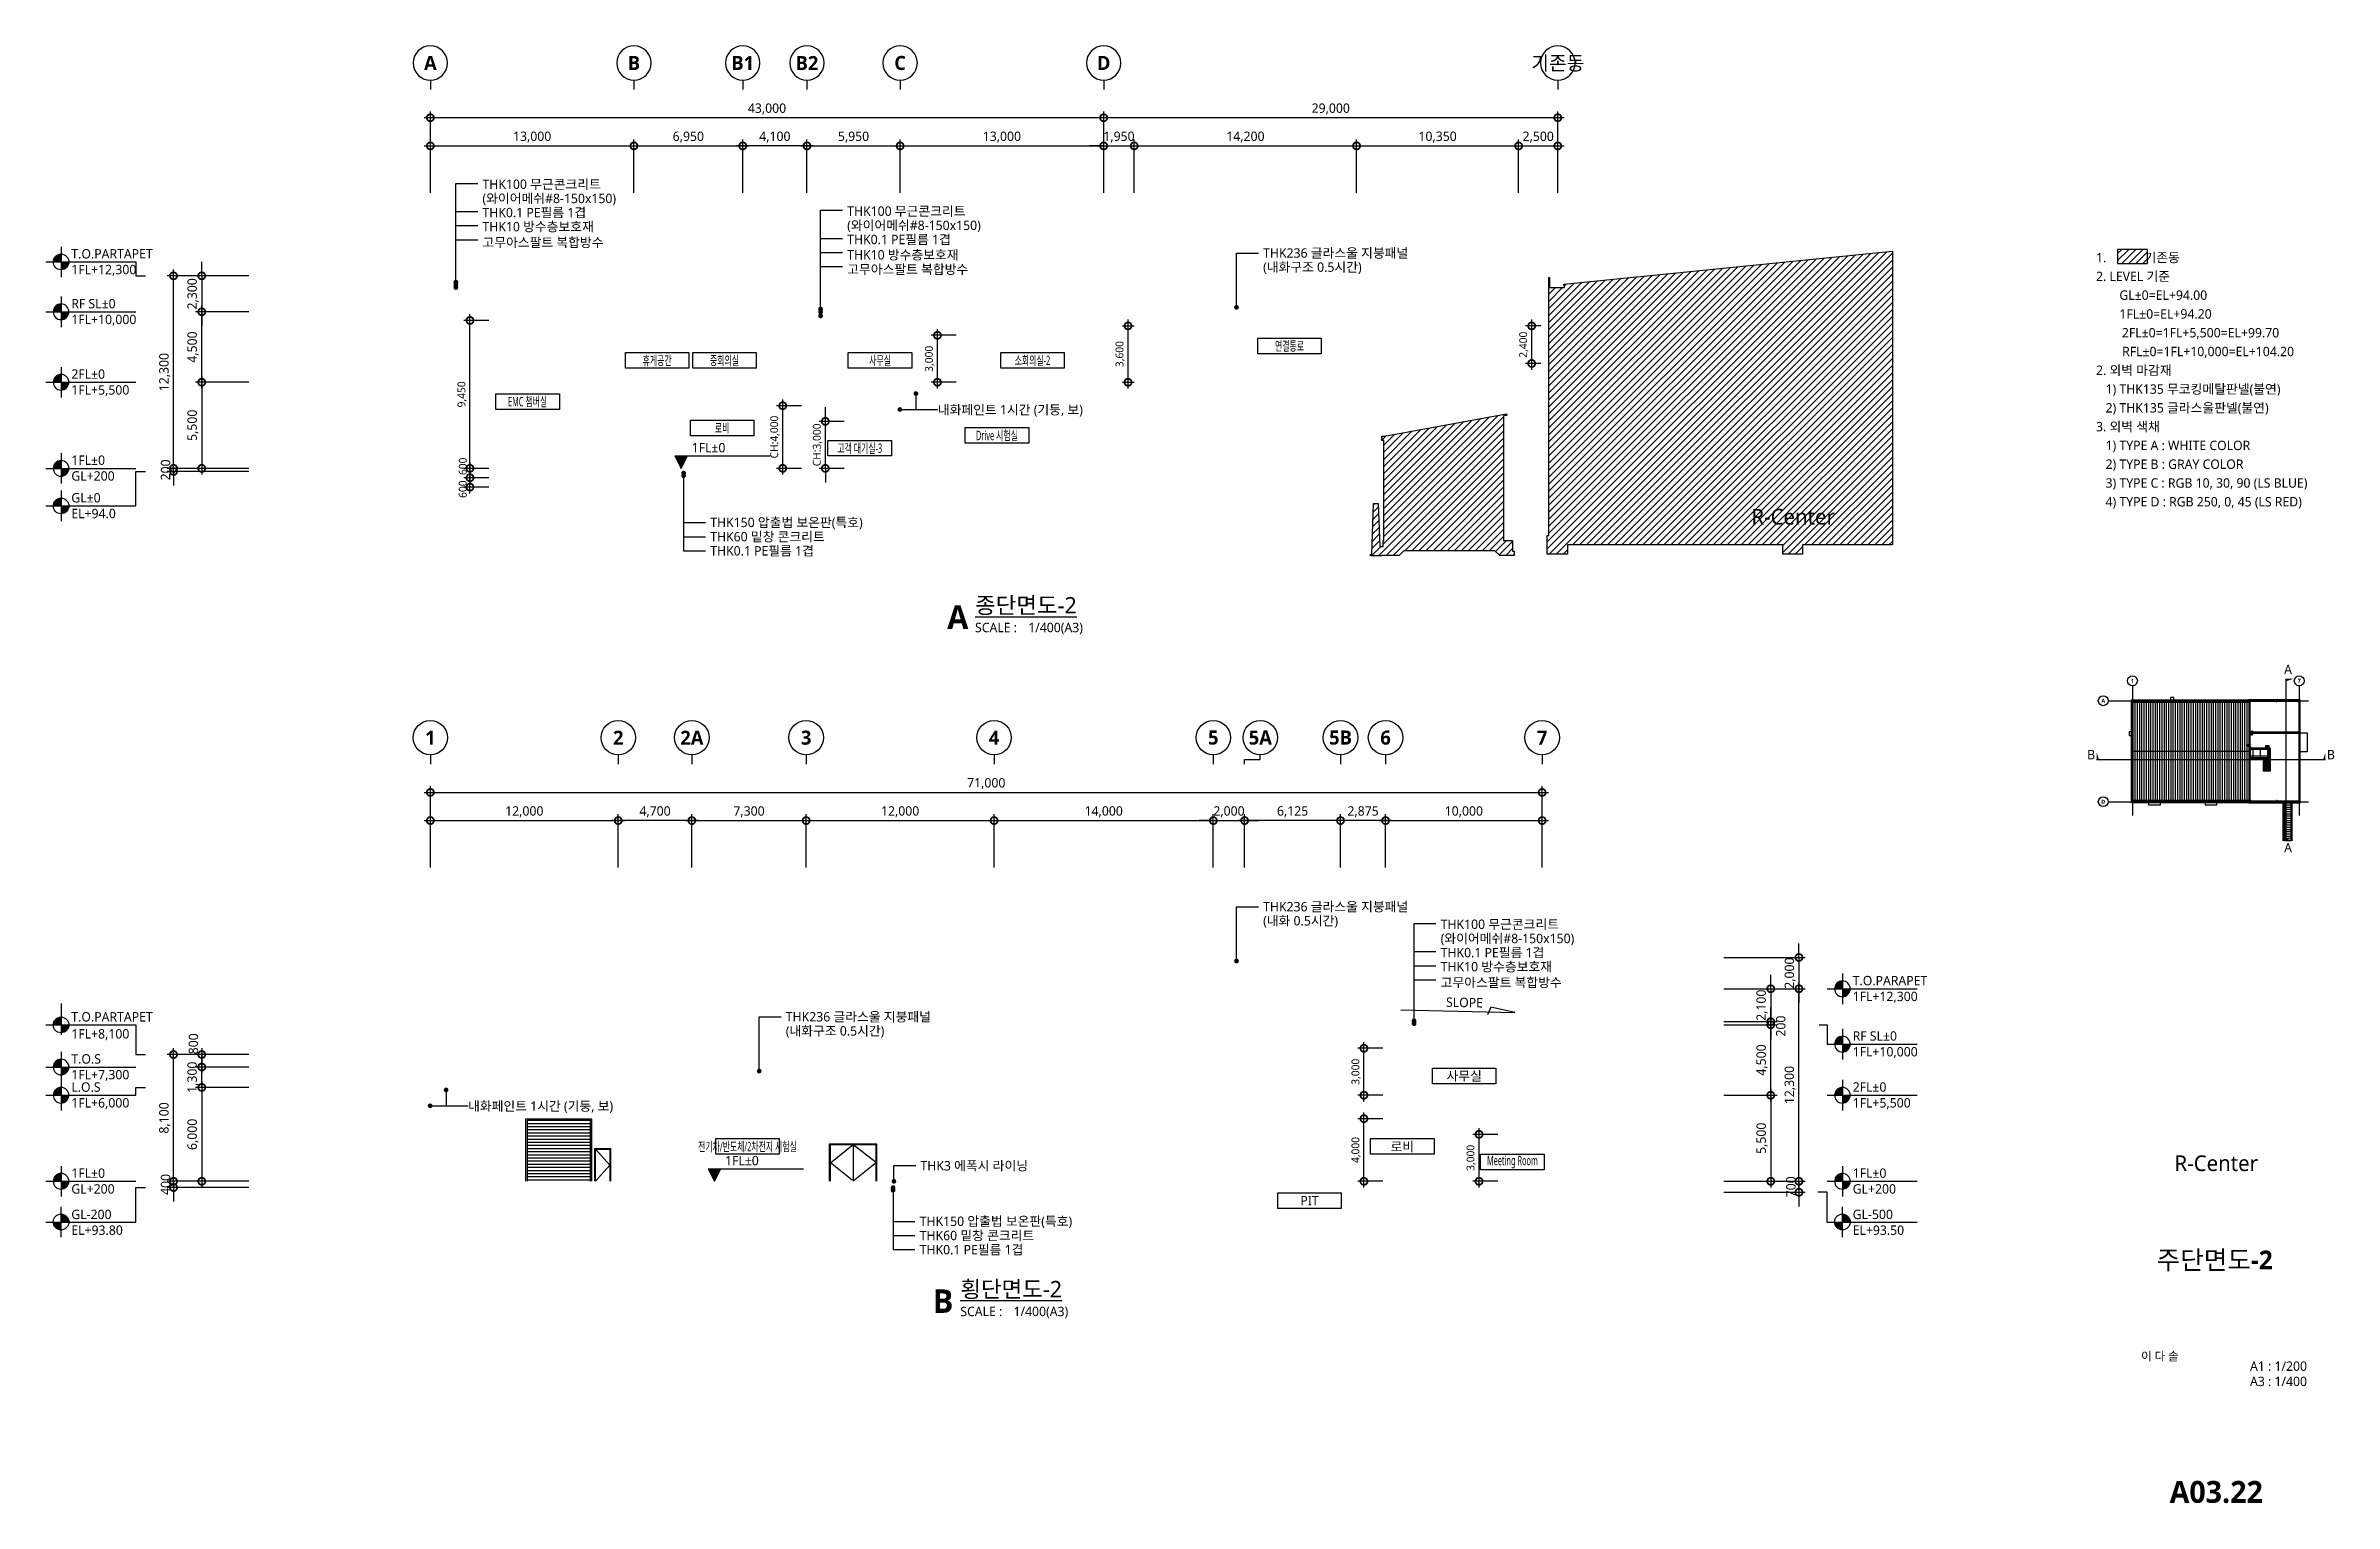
# Model space of a CAD drawing. Header units: millimetres. Extents: x 16690 to 499091, y 5875 to 101442.
# Drawn here: x 184890 to 331034, y 5875 to 98995 of the extents above; entities that cross this region are included whole.
import ezdxf
from ezdxf.enums import TextEntityAlignment as Align
from ezdxf.xclip import XClip

# ---------------------------------------------------------------- set-up
doc = ezdxf.new("R2010")
doc.units = ezdxf.units.MM
doc.header["$LTSCALE"] = 200
doc.header["$XCLIPFRAME"] = 0
for name, pattern in [('CEN-GAUN', [32.2, 30, -1, 0.2, -1]), ('HIDD', [1.05, 0.6, -0.45]), ('XR01-B21-EA-1-P$0$HID', [2.3, 1.5, -0.8])]:
    doc.linetypes.add(name, pattern=pattern)
doc.layers.get('DEFPOINTS').update_dxf_attribs({"color": 137})
for name, color, linetype in [('3TXT', 3, 'Continuous'), ('CAGE_LADDER', 8, 'Continuous'), ('CEN', 1, 'CEN-GAUN'), ('DIM', 7, 'Continuous'), ('DIM-INT', 7, 'Continuous'), ('ELE-3', 3, 'Continuous'), ('ELE-4', 4, 'Continuous'), ('ELE-5', 5, 'Continuous'), ('ELE-6', 6, 'Continuous'), ('ELE-7', 7, 'Continuous'), ('ELE-8', 8, 'Continuous'), ('ELE-9', 9, 'Continuous'), ('HAT', 8, 'Continuous'), ('R.D', 6, 'Continuous'), ('SYM', 6, 'Continuous'), ('SYM-BUB', 3, 'Continuous'), ('SYM-LEAD', 6, 'Continuous'), ('SYM-LEVEL', 7, 'Continuous'), ('TEXT', 3, 'Continuous'), ('TEXT-NOTE', 6, 'Continuous'), ('XR-SHEET$0$TITLE', 7, 'Continuous'), ('XR-SHEET$1$SHT', 5, 'Continuous'), ('XR-SHEET$1$TEXT', 3, 'Continuous')]:
    doc.layers.add(name, color=color, linetype=linetype)
doc.styles.add('$0$스타일1', font='malgun.ttf')
doc.styles.add('XR-SHEET$0$굴림체(옥산)', font='malgun.ttf')
doc.styles.add('맑은고딕B', font='malgunbd.ttf')
doc.styles.add('스타일1', font='malgun.ttf')
doc.dimstyles.new('CJA', dxfattribs={"dimscale": 300, "dimtxt": 2.7, "dimasz": 1, "dimexe": 2, "dimexo": 3, "dimgap": 1, "dimtad": 1, "dimdec": 0, "dimzin": 1, "dimdsep": 46, "dimlunit": 6, "dimtxsty": '$0$스타일1', "dimblk": 'CJDOT', "dimcen": 0.09, "dimdle": 1, "dimclrd": 256, "dimclre": 256, "dimclrt": 3, "dimadec": 0, "dimazin": 0, "dimtfac": 1, "dimtdec": 0, "dimtix": 1, "dimtmove": 2, "dimatfit": 3, "dimldrblk": 'CJDOT', "dimfxl": 1, "dimtolj": 1, "dimtzin": 1, "dimarcsym": 0})
doc.dimstyles.new('DIM-QD 1', dxfattribs={"dimtxt": 3, "dimasz": 1.5, "dimexe": 1, "dimexo": 0, "dimgap": 1, "dimtad": 1, "dimdec": 3, "dimdsep": 46, "dimlunit": 6, "dimtxsty": '$0$스타일1', "dimblk1": 'ARCHTICK', "dimblk2": 'ARCHTICK', "dimsah": 1, "dimcen": 0, "dimclrd": 256, "dimclre": 256, "dimclrt": 3, "dimazin": 2, "dimtfac": 1, "dimtdec": 3, "dimtix": 1, "dimtmove": 2, "dimatfit": 3, "dimldrblk": 'ARCHTICK', "dimfxl": 1, "dimtolj": 1, "dimtzin": 0, "dimarcsym": 0})
pattern_1 = [(45, (0, -2446.67), (-224.5064, 224.5064), [])]

msp = doc.modelspace()

# ---------------------------------------------------------------- texts
at = {"layer": 'SYM', "style": '스타일1'}
for s, p in [('A', (327836.1, 58846.6)), ('B', (315256.7, 53403.4)), ('B', (330568.6, 53403.4)), ('A', (327836.1, 47463.3))]:
    msp.add_text(s, height=600, dxfattribs=at).set_placement(p)
at = {"layer": 'SYM-BUB', "color": 3, "style": '맑은고딕B'}
msp.add_attdef('5A', text='X', height=900, dxfattribs=at).set_placement((262450, 54790.3), align=Align.MIDDLE)
at = {"layer": 'SYM-LEVEL', "color": 3, "style": '스타일1'}
for tag, p, s in [('T.O.PARTAPET', (186521.2, 85404.2), '1층 바닥마감'), ('1FL+12,300', (186521.2, 84397.5), 'EL +100'), ('GL±0', (186521.2, 69816), '1층 바닥마감'), ('EL+94.0', (186521.2, 68809.3), 'EL +100'), ('T.O.PARTAPET', (186521.2, 36652.9), '1층 바닥마감'), ('1FL+8,100', (186521.2, 35566.2), 'EL +100')]:
    msp.add_attdef(tag, p, s, height=600, dxfattribs=at)
at = {"layer": 'TEXT', "color": 3, "style": '스타일1'}
for s, p in [('THK100 무근콘크리트', (212777.7, 89847.8)), ('(와이어메쉬#8-150x150)', (212777.7, 88940.5)), ('THK0.1 PE필름 1겹 ', (212777.7, 88037.2)), ('THK10 방수층보호재', (212777.7, 87137.2)), ('THK100 무근콘크리트', (236070, 88127.8)), ('(와이어메쉬#8-150x150)', (236070, 87220.5)), ('고무아스팔트 복합방수 ', (212777.7, 86129.6)), ('THK0.1 PE필름 1겹 ', (236070, 86317.2)), ('THK10 방수층보호재', (236070, 85337.2)), ('고무아스팔트 복합방수 ', (236070, 84409.6)), ('THK236 글라스울 지붕패널', (262631.4, 85452.5)), ('(내화구조 0.5시간)', (262631.4, 84552.5)), ('내화페인트 1시간 (기둥, 보)', (241857.6, 75437.5)), ('THK150 압출법 보온판(특호) ', (227322.6, 68240.9)), ('THK60 밑창 콘크리트 ', (227322.6, 67328.9)), ('THK0.1 PE필름 1겹 ', (227322.6, 66425.6)), ('THK236 글라스울 지붕패널', (262631.4, 43689.2)), ('(내화 0.5시간)', (262631.4, 42789.2)), ('THK100 무근콘크리트', (273970, 42566.5)), ('THK0.1 PE필름 1겹 ', (273970, 40755.9)), ('(와이어메쉬#8-150x150)', (273970, 41659.2)), ('THK10 방수층보호재', (273970, 39855.9)), ('고무아스팔트 복합방수 ', (273970, 38848.3)), ('THK236 글라스울 지붕패널', (232149.6, 36655.2)), ('(내화구조 0.5시간)', (232149.6, 35755.2)), ('내화페인트 1시간 (기둥, 보)', (211857.6, 30947.9)), ('THK3 에폭시 라이닝', (240750, 27138.3)), ('THK150 압출법 보온판(특호) ', (240700, 23591.2)), ('THK60 밑창 콘크리트 ', (240700, 22679.2)), ('THK0.1 PE필름 1겹 ', (240700, 21775.9))]:
    msp.add_text(s, height=600, dxfattribs=at).set_placement(p)
at = {"layer": 'TEXT', "style": '스타일1'}
for p in [(296479.1, 68904.6), (323500, 27600)]:
    msp.add_text('R-Center', height=1000, dxfattribs=at).set_placement(p, align=Align.MIDDLE_CENTER)

# ---------------------------------------------------------------- blocks, each defined once
blk = doc.blocks.new('_DotSmall')
at = {"color": 0, "linetype": 'ByBlock', "const_width": 0.5}
blk.add_lwpolyline([(-0.0625, 0, 1), (0.0625, 0, 1)], format="xyb", close=True, dxfattribs=at)
blk = doc.blocks.new('*D26')
at = {"layer": 'DEFPOINTS', "color": 0, "transparency": 16777216}
for p in [(209450, 94395), (209450, 88995), (252450, 88995)]:
    blk.add_point(p, dxfattribs=at)
at = {"layer": 'DIM', "color": 7, "lineweight": -2, "transparency": 16777216}
for p, q in [((252850, 94395), (209050, 94395)), ((209450, 89595), (209450, 94795)), ((252450, 89595), (252450, 94795))]:
    blk.add_line(p, q, dxfattribs=at)
at = {"layer": 'DIM', "color": 7, "lineweight": -2, "transparency": 16777216, "xscale": 900, "yscale": 900, "zscale": 900, "rotation": 180}
blk.add_blockref('_DotSmall', (209450, 94395), dxfattribs=at)
at = {"layer": 'DIM', "color": 7, "lineweight": -2, "transparency": 16777216, "xscale": 900, "yscale": 900, "zscale": 900}
blk.add_blockref('_DotSmall', (252450, 94395), dxfattribs=at)
at = {"layer": 'DIM', "color": 3, "transparency": 16777216, "insert": (230950, 94955), "char_height": 600, "attachment_point": 5, "style": '$0$스타일1'}
blk.add_mtext('\\A1;43,000', dxfattribs=at)
blk = doc.blocks.new('CJDOT')
blk.add_line((-2, 0), (2, 0))
at = {"const_width": 0.5}
blk.add_lwpolyline([(-0.25, 0, 1), (0.25, 0, 1)], format="xyb", close=True, dxfattribs=at)
blk = doc.blocks.new('*D27')
at = {"layer": 'DEFPOINTS', "color": 0, "transparency": 16777216}
for p in [(222450, 92595), (209450, 88995), (222450, 88995)]:
    blk.add_point(p, dxfattribs=at)
at = {"layer": 'DIM', "color": 7, "lineweight": -2, "transparency": 16777216}
for p, q in [((209050, 92595), (222850, 92595)), ((209450, 89595), (209450, 92995)), ((222450, 89595), (222450, 92995))]:
    blk.add_line(p, q, dxfattribs=at)
at = {"layer": 'DIM', "color": 7, "lineweight": -2, "transparency": 16777216, "xscale": 900, "yscale": 900, "zscale": 900, "rotation": 180}
blk.add_blockref('_DotSmall', (209450, 92595), dxfattribs=at)
at = {"layer": 'DIM', "color": 7, "lineweight": -2, "transparency": 16777216, "xscale": 900, "yscale": 900, "zscale": 900}
blk.add_blockref('_DotSmall', (222450, 92595), dxfattribs=at)
at = {"layer": 'DIM', "color": 3, "transparency": 16777216, "insert": (215950, 93157), "char_height": 600, "attachment_point": 5, "style": '$0$스타일1'}
blk.add_mtext('\\A1;13,000', dxfattribs=at)
blk = doc.blocks.new('*D28')
at = {"layer": 'DEFPOINTS', "color": 0, "transparency": 16777216}
for p in [(252450, 92595), (239450, 88995), (252450, 88995)]:
    blk.add_point(p, dxfattribs=at)
at = {"layer": 'DIM', "color": 7, "lineweight": -2, "transparency": 16777216}
for p, q in [((239050, 92595), (252850, 92595)), ((239450, 89595), (239450, 92995)), ((252450, 89595), (252450, 92995))]:
    blk.add_line(p, q, dxfattribs=at)
at = {"layer": 'DIM', "color": 7, "lineweight": -2, "transparency": 16777216, "xscale": 900, "yscale": 900, "zscale": 900, "rotation": 180}
blk.add_blockref('_DotSmall', (239450, 92595), dxfattribs=at)
at = {"layer": 'DIM', "color": 7, "lineweight": -2, "transparency": 16777216, "xscale": 900, "yscale": 900, "zscale": 900}
blk.add_blockref('_DotSmall', (252450, 92595), dxfattribs=at)
at = {"layer": 'DIM', "color": 3, "transparency": 16777216, "insert": (245950, 93157), "char_height": 600, "attachment_point": 5, "style": '$0$스타일1'}
blk.add_mtext('\\A1;13,000', dxfattribs=at)
blk = doc.blocks.new('NEW_BUB')
at = {"layer": 'SYM-BUB', "color": 6}
blk.add_line((0, 3), (0, 0), dxfattribs=at)
blk.add_circle((0, 8.5), 5.5, dxfattribs=at)
at = {"layer": 'SYM-BUB', "color": 3, "style": '맑은고딕B'}
blk.add_attdef('X', text='', height=4.5, dxfattribs=at).set_placement((0, 8.5), align=Align.MIDDLE)
blk = doc.blocks.new('*D29')
at = {"layer": 'DEFPOINTS', "color": 0, "transparency": 16777216}
for p in [(213779, 71995), (211979, 71395), (213779, 71395)]:
    blk.add_point(p, dxfattribs=at)
at = {"layer": 'DIM-INT', "color": 7, "lineweight": -2, "transparency": 16777216}
for p, q in [((213179, 71995), (211579, 71995)), ((211979, 72395), (211979, 70995)), ((213179, 71395), (211579, 71395))]:
    blk.add_line(p, q, dxfattribs=at)
at = {"layer": 'DIM-INT', "color": 7, "lineweight": -2, "transparency": 16777216, "xscale": 900, "yscale": 900, "zscale": 900}
for p, rotation in [((211979, 71995), 90), ((211979, 71395), 270)]:
    blk.add_blockref('_DotSmall', p, dxfattribs=dict(at, rotation=rotation))
at = {"layer": 'DIM-INT', "color": 3, "transparency": 16777216, "insert": (211520, 72125), "char_height": 500, "attachment_point": 5, "rotation": 90, "style": '스타일1'}
blk.add_mtext('\\A1;600', dxfattribs=at)
blk = doc.blocks.new('*D30')
at = {"layer": 'DEFPOINTS', "color": 0, "transparency": 16777216}
for p in [(193050, 84295), (198450, 84295), (198450, 71995)]:
    blk.add_point(p, dxfattribs=at)
at = {"layer": 'DIM', "color": 7, "lineweight": -2, "transparency": 16777216}
for p, q in [((197850, 84295), (192650, 84295)), ((193050, 71595), (193050, 84695)), ((197850, 71995), (192650, 71995))]:
    blk.add_line(p, q, dxfattribs=at)
at = {"layer": 'DIM', "color": 7, "lineweight": -2, "transparency": 16777216, "xscale": 900, "yscale": 900, "zscale": 900}
for p, rotation in [((193050, 84295), 90), ((193050, 71995), 270)]:
    blk.add_blockref('_DotSmall', p, dxfattribs=dict(at, rotation=rotation))
at = {"layer": 'DIM', "color": 3, "transparency": 16777216, "insert": (192488, 78145), "char_height": 600, "attachment_point": 5, "rotation": 90, "style": '$0$스타일1'}
blk.add_mtext('\\A1;12,300', dxfattribs=at)
blk = doc.blocks.new('*D31')
at = {"layer": 'DEFPOINTS', "color": 0, "transparency": 16777216}
for p in [(198450, 77495), (194850, 71995), (198450, 71995)]:
    blk.add_point(p, dxfattribs=at)
at = {"layer": 'DIM', "color": 7, "lineweight": -2, "transparency": 16777216}
for p, q in [((197850, 77495), (194450, 77495)), ((194850, 77895), (194850, 71595)), ((197850, 71995), (194450, 71995))]:
    blk.add_line(p, q, dxfattribs=at)
at = {"layer": 'DIM', "color": 7, "lineweight": -2, "transparency": 16777216, "xscale": 900, "yscale": 900, "zscale": 900}
for p, rotation in [((194850, 77495), 90), ((194850, 71995), 270)]:
    blk.add_blockref('_DotSmall', p, dxfattribs=dict(at, rotation=rotation))
at = {"layer": 'DIM', "color": 3, "transparency": 16777216, "insert": (194290, 74745), "char_height": 600, "attachment_point": 5, "rotation": 90, "style": '$0$스타일1'}
blk.add_mtext('\\A1;5,500', dxfattribs=at)
blk = doc.blocks.new('*D32')
at = {"layer": 'DEFPOINTS', "color": 0, "transparency": 16777216}
for p in [(194850, 81995), (198450, 81995), (198450, 77495)]:
    blk.add_point(p, dxfattribs=at)
at = {"layer": 'DIM', "color": 7, "lineweight": -2, "transparency": 16777216}
for p, q in [((197850, 81995), (194450, 81995)), ((194850, 77095), (194850, 82395)), ((197850, 77495), (194450, 77495))]:
    blk.add_line(p, q, dxfattribs=at)
at = {"layer": 'DIM', "color": 7, "lineweight": -2, "transparency": 16777216, "xscale": 900, "yscale": 900, "zscale": 900}
for p, rotation in [((194850, 81995), 90), ((194850, 77495), 270)]:
    blk.add_blockref('_DotSmall', p, dxfattribs=dict(at, rotation=rotation))
at = {"layer": 'DIM', "color": 3, "transparency": 16777216, "insert": (194290, 79745), "char_height": 600, "attachment_point": 5, "rotation": 90, "style": '$0$스타일1'}
blk.add_mtext('\\A1;4,500', dxfattribs=at)
blk = doc.blocks.new('*D33')
at = {"layer": 'DEFPOINTS', "color": 0, "transparency": 16777216}
for p in [(193050, 71995), (198450, 71995), (198450, 71795)]:
    blk.add_point(p, dxfattribs=at)
at = {"layer": 'DIM', "color": 7, "lineweight": -2, "transparency": 16777216}
for p, q in [((197850, 71995), (192650, 71995)), ((197850, 71795), (192650, 71795)), ((193050, 71995), (193050, 72895)), ((193050, 71795), (193050, 71995)), ((193050, 71795), (193050, 70895))]:
    blk.add_line(p, q, dxfattribs=at)
at = {"layer": 'DIM', "color": 7, "lineweight": -2, "transparency": 16777216, "xscale": 900, "yscale": 900, "zscale": 900}
for p, rotation in [((193050, 71995), 270), ((193050, 71795), 90)]:
    blk.add_blockref('_DotSmall', p, dxfattribs=dict(at, rotation=rotation))
at = {"layer": 'DIM', "color": 3, "transparency": 16777216, "insert": (192540, 71895), "char_height": 600, "attachment_point": 5, "rotation": 90, "style": '$0$스타일1'}
blk.add_mtext('\\A1;200', dxfattribs=at)
blk = doc.blocks.new('LEVEL1')
at = {"layer": 'SYM-LEVEL'}
h = blk.add_hatch(color=6, dxfattribs=at)
edge = h.paths.add_edge_path()
edge.add_ellipse((4.87, 0), major_axis=(1.77, 1.77), ratio=1, start_angle=405, end_angle=495)
edge.add_line((2.37, 0), (4.87, 0))
edge.add_line((4.87, 0), (4.87, 2.5))
edge = h.paths.add_edge_path()
edge.add_ellipse((4.87, 0), major_axis=(1.77, 1.77), ratio=1, start_angle=225, end_angle=315)
edge.add_line((7.37, 0), (4.87, 0))
edge.add_line((4.87, 0), (4.87, -2.5))
at = {"layer": 'SYM-LEVEL', "color": 6}
for p, q in [((0, 0), (9.74, 0)), ((4.87, 4.87), (4.87, -4.87)), ((9.07, 0), (28.8, 0))]:
    blk.add_line(p, q, dxfattribs=at)
blk.add_ellipse((4.87, 0), major_axis=(1.77, 1.77), ratio=1, start_param=5.497787, end_param=11.780972, dxfattribs=at)
at = {"layer": 'SYM-LEVEL', "color": 3, "style": '스타일1'}
for tag, p in [('1층-바닥마감', (8.16, 1.11)), ('EL-+100', (8.16, -3.93))]:
    blk.add_attdef(tag, p, '', height=3, dxfattribs=at)
blk = doc.blocks.new('*D34')
at = {"layer": 'DEFPOINTS', "color": 0, "transparency": 16777216}
for p in [(198450, 84295), (194850, 81995), (198450, 81995)]:
    blk.add_point(p, dxfattribs=at)
at = {"layer": 'DIM', "color": 7, "lineweight": -2, "transparency": 16777216}
for p, q in [((194850, 84295), (194850, 85195)), ((197850, 84295), (194450, 84295)), ((194850, 84295), (194850, 81995)), ((197850, 81995), (194450, 81995)), ((194850, 81995), (194850, 81095))]:
    blk.add_line(p, q, dxfattribs=at)
at = {"layer": 'DIM', "color": 7, "lineweight": -2, "transparency": 16777216, "xscale": 900, "yscale": 900, "zscale": 900}
for p, rotation in [((194850, 84295), 270), ((194850, 81995), 90)]:
    blk.add_blockref('_DotSmall', p, dxfattribs=dict(at, rotation=rotation))
at = {"layer": 'DIM', "color": 3, "transparency": 16777216, "insert": (194290, 83145), "char_height": 600, "attachment_point": 5, "rotation": 90, "style": '$0$스타일1'}
blk.add_mtext('\\A1;2,300', dxfattribs=at)
blk = doc.blocks.new('*D35')
at = {"layer": 'DEFPOINTS', "color": 0, "transparency": 16777216}
for p in [(211979, 81445), (213779, 81445), (213779, 71995)]:
    blk.add_point(p, dxfattribs=at)
at = {"layer": 'DIM-INT', "color": 7, "lineweight": -2, "transparency": 16777216}
for p, q in [((211979, 71595), (211979, 81845)), ((213179, 81445), (211579, 81445)), ((213179, 71995), (211579, 71995))]:
    blk.add_line(p, q, dxfattribs=at)
at = {"layer": 'DIM-INT', "color": 7, "lineweight": -2, "transparency": 16777216, "xscale": 900, "yscale": 900, "zscale": 900}
for p, rotation in [((211979, 81445), 90), ((211979, 71995), 270)]:
    blk.add_blockref('_DotSmall', p, dxfattribs=dict(at, rotation=rotation))
at = {"layer": 'DIM-INT', "color": 3, "transparency": 16777216, "insert": (211478, 76720), "char_height": 500, "attachment_point": 5, "rotation": 90, "style": '스타일1'}
blk.add_mtext('\\A1;9,450', dxfattribs=at)
blk = doc.blocks.new('*D36')
at = {"layer": 'DEFPOINTS', "color": 0, "transparency": 16777216}
for p in [(211979, 71395), (213779, 71395), (213779, 70795)]:
    blk.add_point(p, dxfattribs=at)
at = {"layer": 'DIM-INT', "color": 7, "lineweight": -2, "transparency": 16777216}
for p, q in [((211979, 70395), (211979, 71795)), ((213179, 71395), (211579, 71395)), ((213179, 70795), (211579, 70795))]:
    blk.add_line(p, q, dxfattribs=at)
at = {"layer": 'DIM-INT', "color": 7, "lineweight": -2, "transparency": 16777216, "xscale": 900, "yscale": 900, "zscale": 900}
for p, rotation in [((211979, 71395), 90), ((211979, 70795), 270)]:
    blk.add_blockref('_DotSmall', p, dxfattribs=dict(at, rotation=rotation))
at = {"layer": 'DIM-INT', "color": 3, "transparency": 16777216, "insert": (211520, 70665), "char_height": 500, "attachment_point": 5, "rotation": 90, "style": '스타일1'}
blk.add_mtext('\\A1;600', dxfattribs=at)
blk = doc.blocks.new('*D37')
at = {"layer": 'DEFPOINTS', "color": 0, "transparency": 16777216}
for p in [(252450, 94395), (252450, 88995), (281450, 88995)]:
    blk.add_point(p, dxfattribs=at)
at = {"layer": 'DIM', "color": 7, "lineweight": -2, "transparency": 16777216}
for p, q in [((281850, 94395), (252050, 94395)), ((252450, 89595), (252450, 94795)), ((281450, 89595), (281450, 94795))]:
    blk.add_line(p, q, dxfattribs=at)
at = {"layer": 'DIM', "color": 7, "lineweight": -2, "transparency": 16777216, "xscale": 900, "yscale": 900, "zscale": 900, "rotation": 180}
blk.add_blockref('_DotSmall', (252450, 94395), dxfattribs=at)
at = {"layer": 'DIM', "color": 7, "lineweight": -2, "transparency": 16777216, "xscale": 900, "yscale": 900, "zscale": 900}
blk.add_blockref('_DotSmall', (281450, 94395), dxfattribs=at)
at = {"layer": 'DIM', "color": 3, "transparency": 16777216, "insert": (266950, 94955), "char_height": 600, "attachment_point": 5, "style": '$0$스타일1'}
blk.add_mtext('\\A1;29,000', dxfattribs=at)
blk = doc.blocks.new('*D38')
at = {"layer": 'DEFPOINTS', "color": 0, "transparency": 16777216}
for p in [(254400, 92595), (252450, 88995), (254400, 88995)]:
    blk.add_point(p, dxfattribs=at)
at = {"layer": 'DIM', "color": 7, "lineweight": -2, "transparency": 16777216}
for p, q in [((252450, 92595), (251550, 92595)), ((252450, 89595), (252450, 92995)), ((252450, 92595), (254400, 92595)), ((254400, 89595), (254400, 92995)), ((254400, 92595), (255300, 92595))]:
    blk.add_line(p, q, dxfattribs=at)
at = {"layer": 'DIM', "color": 7, "lineweight": -2, "transparency": 16777216, "xscale": 900, "yscale": 900, "zscale": 900}
blk.add_blockref('_DotSmall', (252450, 92595), dxfattribs=at)
at = {"layer": 'DIM', "color": 7, "lineweight": -2, "transparency": 16777216, "xscale": 900, "yscale": 900, "zscale": 900, "rotation": 180}
blk.add_blockref('_DotSmall', (254400, 92595), dxfattribs=at)
at = {"layer": 'DIM', "color": 3, "transparency": 16777216, "insert": (253425, 93157), "char_height": 600, "attachment_point": 5, "style": '$0$스타일1'}
blk.add_mtext('\\A1;1,950', dxfattribs=at)
blk = doc.blocks.new('*D39')
at = {"layer": 'DEFPOINTS', "color": 0, "transparency": 16777216}
for p in [(268600, 92595), (254400, 88995), (268600, 88995)]:
    blk.add_point(p, dxfattribs=at)
at = {"layer": 'DIM', "color": 7, "lineweight": -2, "transparency": 16777216}
for p, q in [((254000, 92595), (269000, 92595)), ((254400, 89595), (254400, 92995)), ((268600, 89595), (268600, 92995))]:
    blk.add_line(p, q, dxfattribs=at)
at = {"layer": 'DIM', "color": 7, "lineweight": -2, "transparency": 16777216, "xscale": 900, "yscale": 900, "zscale": 900, "rotation": 180}
blk.add_blockref('_DotSmall', (254400, 92595), dxfattribs=at)
at = {"layer": 'DIM', "color": 7, "lineweight": -2, "transparency": 16777216, "xscale": 900, "yscale": 900, "zscale": 900}
blk.add_blockref('_DotSmall', (268600, 92595), dxfattribs=at)
at = {"layer": 'DIM', "color": 3, "transparency": 16777216, "insert": (261500, 93157), "char_height": 600, "attachment_point": 5, "style": '$0$스타일1'}
blk.add_mtext('\\A1;14,200', dxfattribs=at)
blk = doc.blocks.new('*D40')
at = {"layer": 'DEFPOINTS', "color": 0, "transparency": 16777216}
for p in [(278950, 92595), (268600, 88995), (278950, 88995)]:
    blk.add_point(p, dxfattribs=at)
at = {"layer": 'DIM', "color": 7, "lineweight": -2, "transparency": 16777216}
for p, q in [((268200, 92595), (279350, 92595)), ((268600, 89595), (268600, 92995)), ((278950, 89595), (278950, 92995))]:
    blk.add_line(p, q, dxfattribs=at)
at = {"layer": 'DIM', "color": 7, "lineweight": -2, "transparency": 16777216, "xscale": 900, "yscale": 900, "zscale": 900, "rotation": 180}
blk.add_blockref('_DotSmall', (268600, 92595), dxfattribs=at)
at = {"layer": 'DIM', "color": 7, "lineweight": -2, "transparency": 16777216, "xscale": 900, "yscale": 900, "zscale": 900}
blk.add_blockref('_DotSmall', (278950, 92595), dxfattribs=at)
at = {"layer": 'DIM', "color": 3, "transparency": 16777216, "insert": (273775, 93157), "char_height": 600, "attachment_point": 5, "style": '$0$스타일1'}
blk.add_mtext('\\A1;10,350', dxfattribs=at)
blk = doc.blocks.new('*D41')
at = {"layer": 'DEFPOINTS', "color": 0, "transparency": 16777216}
for p in [(281450, 92595), (278950, 88995), (281450, 88995)]:
    blk.add_point(p, dxfattribs=at)
at = {"layer": 'DIM', "color": 7, "lineweight": -2, "transparency": 16777216}
for p, q in [((278550, 92595), (281850, 92595)), ((278950, 89595), (278950, 92995)), ((281450, 89595), (281450, 92995))]:
    blk.add_line(p, q, dxfattribs=at)
at = {"layer": 'DIM', "color": 7, "lineweight": -2, "transparency": 16777216, "xscale": 900, "yscale": 900, "zscale": 900, "rotation": 180}
blk.add_blockref('_DotSmall', (278950, 92595), dxfattribs=at)
at = {"layer": 'DIM', "color": 7, "lineweight": -2, "transparency": 16777216, "xscale": 900, "yscale": 900, "zscale": 900}
blk.add_blockref('_DotSmall', (281450, 92595), dxfattribs=at)
at = {"layer": 'DIM', "color": 3, "transparency": 16777216, "insert": (280200, 93155), "char_height": 600, "attachment_point": 5, "style": '$0$스타일1'}
blk.add_mtext('\\A1;2,500', dxfattribs=at)
blk = doc.blocks.new('*D42')
at = {"layer": 'DEFPOINTS', "color": 0, "transparency": 16777216}
for p in [(231954, 75995), (233754, 75995), (233754, 71995)]:
    blk.add_point(p, dxfattribs=at)
at = {"layer": 'DIM-INT', "color": 7, "lineweight": -2, "transparency": 16777216}
for p, q in [((231954, 71595), (231954, 76395)), ((233154, 75995), (231554, 75995)), ((233154, 71995), (231554, 71995))]:
    blk.add_line(p, q, dxfattribs=at)
at = {"layer": 'DIM-INT', "color": 7, "lineweight": -2, "transparency": 16777216, "xscale": 900, "yscale": 900, "zscale": 900}
for p, rotation in [((231954, 75995), 90), ((231954, 71995), 270)]:
    blk.add_blockref('_DotSmall', p, dxfattribs=dict(at, rotation=rotation))
at = {"layer": 'DIM-INT', "color": 3, "transparency": 16777216, "insert": (231454, 73995), "char_height": 500, "attachment_point": 5, "rotation": 90, "style": '스타일1'}
blk.add_mtext('\\A1;CH:4,000', dxfattribs=at)
blk = doc.blocks.new('*D43')
at = {"layer": 'DEFPOINTS', "color": 0, "transparency": 16777216}
for p in [(241832, 80495), (243632, 80495), (243632, 77495)]:
    blk.add_point(p, dxfattribs=at)
at = {"layer": 'DIM-INT', "color": 7, "lineweight": -2, "transparency": 16777216}
for p, q in [((243032, 80495), (241432, 80495)), ((241832, 77095), (241832, 80895)), ((243032, 77495), (241432, 77495))]:
    blk.add_line(p, q, dxfattribs=at)
at = {"layer": 'DIM-INT', "color": 7, "lineweight": -2, "transparency": 16777216, "xscale": 900, "yscale": 900, "zscale": 900}
for p, rotation in [((241832, 80495), 90), ((241832, 77495), 270)]:
    blk.add_blockref('_DotSmall', p, dxfattribs=dict(at, rotation=rotation))
at = {"layer": 'DIM-INT', "color": 3, "transparency": 16777216, "insert": (241332, 78995), "char_height": 500, "attachment_point": 5, "rotation": 90, "style": '스타일1'}
blk.add_mtext('\\A1;3,000', dxfattribs=at)
blk = doc.blocks.new('dwgtitle')
at = {"layer": 'SYM', "color": 3, "style": '스타일1'}
blk.add_text('SCALE :', height=4, dxfattribs=at).set_placement((12.25, -1.4))
at = {"layer": 'SYM', "color": 6, "style": '맑은고딕B'}
blk.add_attdef('A', text='', height=10, dxfattribs=at).set_placement((4.89, 5), align=Align.MIDDLE)
at = {"layer": 'SYM', "color": 3, "style": '스타일1'}
for tag, p, height in [('%%UTITLE', (12.25, 6.59), 7), ('1/100', (34.89, -1.4), 4)]:
    blk.add_attdef(tag, p, '', height=height, dxfattribs=at)
blk = doc.blocks.new('*D47')
at = {"layer": 'DEFPOINTS', "color": 0, "transparency": 16777216}
for p in [(280450, 51290), (209450, 45890), (280450, 45890)]:
    blk.add_point(p, dxfattribs=at)
at = {"layer": 'DIM', "color": 7, "lineweight": -2, "transparency": 16777216}
for p, q in [((209050, 51290), (280850, 51290)), ((209450, 46490), (209450, 51690)), ((280450, 46490), (280450, 51690))]:
    blk.add_line(p, q, dxfattribs=at)
at = {"layer": 'DIM', "color": 7, "lineweight": -2, "transparency": 16777216, "xscale": 900, "yscale": 900, "zscale": 900, "rotation": 180}
blk.add_blockref('_DotSmall', (209450, 51290), dxfattribs=at)
at = {"layer": 'DIM', "color": 7, "lineweight": -2, "transparency": 16777216, "xscale": 900, "yscale": 900, "zscale": 900}
blk.add_blockref('_DotSmall', (280450, 51290), dxfattribs=at)
at = {"layer": 'DIM', "color": 3, "transparency": 16777216, "insert": (244950, 51852), "char_height": 600, "attachment_point": 5, "style": '스타일1'}
blk.add_mtext('\\A1;71,000', dxfattribs=at)
blk = doc.blocks.new('*D48')
at = {"layer": 'DEFPOINTS', "color": 0, "transparency": 16777216}
for p in [(221450, 49490), (209450, 45890), (221450, 45890)]:
    blk.add_point(p, dxfattribs=at)
at = {"layer": 'DIM', "color": 7, "lineweight": -2, "transparency": 16777216}
for p, q in [((209450, 46490), (209450, 49890)), ((221450, 46490), (221450, 49890)), ((209050, 49490), (221850, 49490))]:
    blk.add_line(p, q, dxfattribs=at)
at = {"layer": 'DIM', "color": 7, "lineweight": -2, "transparency": 16777216, "xscale": 900, "yscale": 900, "zscale": 900, "rotation": 180}
blk.add_blockref('_DotSmall', (209450, 49490), dxfattribs=at)
at = {"layer": 'DIM', "color": 7, "lineweight": -2, "transparency": 16777216, "xscale": 900, "yscale": 900, "zscale": 900}
blk.add_blockref('_DotSmall', (221450, 49490), dxfattribs=at)
at = {"layer": 'DIM', "color": 3, "transparency": 16777216, "insert": (215450, 50052), "char_height": 600, "attachment_point": 5, "style": '스타일1'}
blk.add_mtext('\\A1;12,000', dxfattribs=at)
blk = doc.blocks.new('*D49')
at = {"layer": 'DEFPOINTS', "color": 0, "transparency": 16777216}
for p in [(245450, 49490), (233450, 45890), (245450, 45890)]:
    blk.add_point(p, dxfattribs=at)
at = {"layer": 'DIM', "color": 7, "lineweight": -2, "transparency": 16777216}
for p, q in [((233450, 46490), (233450, 49890)), ((245450, 46490), (245450, 49890)), ((233050, 49490), (245850, 49490))]:
    blk.add_line(p, q, dxfattribs=at)
at = {"layer": 'DIM', "color": 7, "lineweight": -2, "transparency": 16777216, "xscale": 900, "yscale": 900, "zscale": 900, "rotation": 180}
blk.add_blockref('_DotSmall', (233450, 49490), dxfattribs=at)
at = {"layer": 'DIM', "color": 7, "lineweight": -2, "transparency": 16777216, "xscale": 900, "yscale": 900, "zscale": 900}
blk.add_blockref('_DotSmall', (245450, 49490), dxfattribs=at)
at = {"layer": 'DIM', "color": 3, "transparency": 16777216, "insert": (239450, 50052), "char_height": 600, "attachment_point": 5, "style": '스타일1'}
blk.add_mtext('\\A1;12,000', dxfattribs=at)
blk = doc.blocks.new('*D50')
at = {"layer": 'DEFPOINTS', "color": 0, "transparency": 16777216}
for p in [(280450, 49490), (270450, 45890), (280450, 45890)]:
    blk.add_point(p, dxfattribs=at)
at = {"layer": 'DIM', "color": 7, "lineweight": -2, "transparency": 16777216}
for p, q in [((270450, 46490), (270450, 49890)), ((280450, 46490), (280450, 49890)), ((270050, 49490), (280850, 49490))]:
    blk.add_line(p, q, dxfattribs=at)
at = {"layer": 'DIM', "color": 7, "lineweight": -2, "transparency": 16777216, "xscale": 900, "yscale": 900, "zscale": 900, "rotation": 180}
blk.add_blockref('_DotSmall', (270450, 49490), dxfattribs=at)
at = {"layer": 'DIM', "color": 7, "lineweight": -2, "transparency": 16777216, "xscale": 900, "yscale": 900, "zscale": 900}
blk.add_blockref('_DotSmall', (280450, 49490), dxfattribs=at)
at = {"layer": 'DIM', "color": 3, "transparency": 16777216, "insert": (275450, 50052), "char_height": 600, "attachment_point": 5, "style": '스타일1'}
blk.add_mtext('\\A1;10,000', dxfattribs=at)
blk = doc.blocks.new('*D51')
at = {"layer": 'DEFPOINTS', "color": 0, "transparency": 16777216}
for p in [(259450, 49490), (245450, 45890), (259450, 45890)]:
    blk.add_point(p, dxfattribs=at)
at = {"layer": 'DIM', "color": 7, "lineweight": -2, "transparency": 16777216}
for p, q in [((245450, 46490), (245450, 49890)), ((259450, 46490), (259450, 49890)), ((245050, 49490), (259850, 49490))]:
    blk.add_line(p, q, dxfattribs=at)
at = {"layer": 'DIM', "color": 7, "lineweight": -2, "transparency": 16777216, "xscale": 900, "yscale": 900, "zscale": 900, "rotation": 180}
blk.add_blockref('_DotSmall', (245450, 49490), dxfattribs=at)
at = {"layer": 'DIM', "color": 7, "lineweight": -2, "transparency": 16777216, "xscale": 900, "yscale": 900, "zscale": 900}
blk.add_blockref('_DotSmall', (259450, 49490), dxfattribs=at)
at = {"layer": 'DIM', "color": 3, "transparency": 16777216, "insert": (252450, 50052), "char_height": 600, "attachment_point": 5, "style": '스타일1'}
blk.add_mtext('\\A1;14,000', dxfattribs=at)
blk = doc.blocks.new('*D52')
at = {"layer": 'DEFPOINTS', "color": 0, "transparency": 16777216}
for p in [(291450, 38744), (296850, 38744), (291450, 26444)]:
    blk.add_point(p, dxfattribs=at)
at = {"layer": 'DIM', "color": 7, "lineweight": -2, "transparency": 16777216}
for p, q in [((292050, 38744), (297250, 38744)), ((296850, 26044), (296850, 39144)), ((292050, 26444), (297250, 26444))]:
    blk.add_line(p, q, dxfattribs=at)
at = {"layer": 'DIM', "color": 7, "lineweight": -2, "transparency": 16777216, "xscale": 900, "yscale": 900, "zscale": 900}
for p, rotation in [((296850, 38744), 90), ((296850, 26444), 270)]:
    blk.add_blockref('_DotSmall', p, dxfattribs=dict(at, rotation=rotation))
at = {"layer": 'DIM', "color": 3, "transparency": 16777216, "insert": (296288, 32594), "char_height": 600, "attachment_point": 5, "rotation": 90, "style": '$0$스타일1'}
blk.add_mtext('\\A1;12,300', dxfattribs=at)
blk = doc.blocks.new('*D53')
at = {"layer": 'DEFPOINTS', "color": 0, "transparency": 16777216}
for p in [(291450, 31944), (291450, 26444), (295050, 26444)]:
    blk.add_point(p, dxfattribs=at)
at = {"layer": 'DIM', "color": 7, "lineweight": -2, "transparency": 16777216}
for p, q in [((295050, 32344), (295050, 26044)), ((292050, 31944), (295450, 31944)), ((292050, 26444), (295450, 26444))]:
    blk.add_line(p, q, dxfattribs=at)
at = {"layer": 'DIM', "color": 7, "lineweight": -2, "transparency": 16777216, "xscale": 900, "yscale": 900, "zscale": 900}
for p, rotation in [((295050, 31944), 90), ((295050, 26444), 270)]:
    blk.add_blockref('_DotSmall', p, dxfattribs=dict(at, rotation=rotation))
at = {"layer": 'DIM', "color": 3, "transparency": 16777216, "insert": (294490, 29194), "char_height": 600, "attachment_point": 5, "rotation": 90, "style": '$0$스타일1'}
blk.add_mtext('\\A1;5,500', dxfattribs=at)
blk = doc.blocks.new('*D54')
at = {"layer": 'DEFPOINTS', "color": 0, "transparency": 16777216}
for p in [(291450, 36444), (295050, 36444), (291450, 31944)]:
    blk.add_point(p, dxfattribs=at)
at = {"layer": 'DIM', "color": 7, "lineweight": -2, "transparency": 16777216}
for p, q in [((295050, 31544), (295050, 36844)), ((292050, 36444), (295450, 36444)), ((292050, 31944), (295450, 31944))]:
    blk.add_line(p, q, dxfattribs=at)
at = {"layer": 'DIM', "color": 7, "lineweight": -2, "transparency": 16777216, "xscale": 900, "yscale": 900, "zscale": 900}
for p, rotation in [((295050, 36444), 90), ((295050, 31944), 270)]:
    blk.add_blockref('_DotSmall', p, dxfattribs=dict(at, rotation=rotation))
at = {"layer": 'DIM', "color": 3, "transparency": 16777216, "insert": (294490, 34194), "char_height": 600, "attachment_point": 5, "rotation": 90, "style": '$0$스타일1'}
blk.add_mtext('\\A1;4,500', dxfattribs=at)
blk = doc.blocks.new('*D55')
at = {"layer": 'DEFPOINTS', "color": 0, "transparency": 16777216}
for p in [(291450, 26444), (291450, 25744), (296850, 25744)]:
    blk.add_point(p, dxfattribs=at)
at = {"layer": 'DIM', "color": 7, "lineweight": -2, "transparency": 16777216}
for p, q in [((292050, 26444), (297250, 26444)), ((296850, 26444), (296850, 27344)), ((296850, 26444), (296850, 25744)), ((292050, 25744), (297250, 25744)), ((296850, 25744), (296850, 24844))]:
    blk.add_line(p, q, dxfattribs=at)
at = {"layer": 'DIM', "color": 7, "lineweight": -2, "transparency": 16777216, "xscale": 900, "yscale": 900, "zscale": 900}
for p, rotation in [((296850, 26444), 270), ((296850, 25744), 90)]:
    blk.add_blockref('_DotSmall', p, dxfattribs=dict(at, rotation=rotation))
at = {"layer": 'DIM', "color": 3, "transparency": 16777216, "insert": (296340, 26094), "char_height": 600, "attachment_point": 5, "rotation": 90, "style": '$0$스타일1'}
blk.add_mtext('\\A1;700', dxfattribs=at)
blk = doc.blocks.new('*D56')
at = {"layer": 'DEFPOINTS', "color": 0, "transparency": 16777216}
for p in [(291450, 38744), (291450, 36644), (295050, 36644)]:
    blk.add_point(p, dxfattribs=at)
at = {"layer": 'DIM', "color": 7, "lineweight": -2, "transparency": 16777216}
for p, q in [((295050, 38744), (295050, 39644)), ((292050, 38744), (295450, 38744)), ((295050, 38744), (295050, 36644)), ((292050, 36644), (295450, 36644)), ((295050, 36644), (295050, 35744))]:
    blk.add_line(p, q, dxfattribs=at)
at = {"layer": 'DIM', "color": 7, "lineweight": -2, "transparency": 16777216, "xscale": 900, "yscale": 900, "zscale": 900}
for p, rotation in [((295050, 38744), 270), ((295050, 36644), 90)]:
    blk.add_blockref('_DotSmall', p, dxfattribs=dict(at, rotation=rotation))
at = {"layer": 'DIM', "color": 3, "transparency": 16777216, "insert": (294488, 37694), "char_height": 600, "attachment_point": 5, "rotation": 90, "style": '$0$스타일1'}
blk.add_mtext('\\A1;2,100', dxfattribs=at)
blk = doc.blocks.new('*D46')
at = {"layer": 'DEFPOINTS', "color": 0, "transparency": 16777216}
for p in [(269070, 30444), (270870, 30444), (270870, 26444)]:
    blk.add_point(p, dxfattribs=at)
at = {"layer": 'DIM-INT', "color": 7, "lineweight": -2, "transparency": 16777216}
for p, q in [((269070, 26044), (269070, 30844)), ((270270, 30444), (268670, 30444)), ((270270, 26444), (268670, 26444))]:
    blk.add_line(p, q, dxfattribs=at)
at = {"layer": 'DIM-INT', "color": 7, "lineweight": -2, "transparency": 16777216, "xscale": 900, "yscale": 900, "zscale": 900}
for p, rotation in [((269070, 30444), 90), ((269070, 26444), 270)]:
    blk.add_blockref('_DotSmall', p, dxfattribs=dict(at, rotation=rotation))
at = {"layer": 'DIM-INT', "color": 3, "transparency": 16777216, "insert": (268570, 28444), "char_height": 500, "attachment_point": 5, "rotation": 90, "style": '스타일1'}
blk.add_mtext('\\A1;4,000', dxfattribs=at)
blk = doc.blocks.new('*D57')
at = {"layer": 'DEFPOINTS', "color": 0, "transparency": 16777216}
for p in [(291450, 40744), (291450, 38744), (296850, 38744)]:
    blk.add_point(p, dxfattribs=at)
at = {"layer": 'DIM', "color": 7, "lineweight": -2, "transparency": 16777216}
for p, q in [((296850, 40744), (296850, 41644)), ((292050, 40744), (297250, 40744)), ((296850, 40744), (296850, 38744)), ((292050, 38744), (297250, 38744)), ((296850, 38744), (296850, 37844))]:
    blk.add_line(p, q, dxfattribs=at)
at = {"layer": 'DIM', "color": 7, "lineweight": -2, "transparency": 16777216, "xscale": 900, "yscale": 900, "zscale": 900}
for p, rotation in [((296850, 40744), 270), ((296850, 38744), 90)]:
    blk.add_blockref('_DotSmall', p, dxfattribs=dict(at, rotation=rotation))
at = {"layer": 'DIM', "color": 3, "transparency": 16777216, "insert": (296290, 39744), "char_height": 600, "attachment_point": 5, "rotation": 90, "style": '$0$스타일1'}
blk.add_mtext('\\A1;2,000', dxfattribs=at)
blk = doc.blocks.new('room-1')
at = {"layer": 'TEXT-NOTE', "color": 6}
for p, q in [((0, 5), (20.29, 5)), ((0, 0), (0, 5)), ((20.29, 0), (0, 0)), ((20.29, 5), (20.29, 0))]:
    blk.add_line(p, q, dxfattribs=at)
at = {"layer": 'TEXT-NOTE', "color": 3, "style": '스타일1'}
blk.add_attdef('실명', text='', height=3, dxfattribs=at).set_placement((10.15, 2.59), align=Align.MIDDLE)
blk = doc.blocks.new('*D58')
at = {"layer": 'DEFPOINTS', "color": 0, "transparency": 16777216}
for p in [(269070, 34944), (270870, 34944), (270870, 31944)]:
    blk.add_point(p, dxfattribs=at)
at = {"layer": 'DIM-INT', "color": 7, "lineweight": -2, "transparency": 16777216}
for p, q in [((269070, 31544), (269070, 35344)), ((270270, 34944), (268670, 34944)), ((270270, 31944), (268670, 31944))]:
    blk.add_line(p, q, dxfattribs=at)
at = {"layer": 'DIM-INT', "color": 7, "lineweight": -2, "transparency": 16777216, "xscale": 900, "yscale": 900, "zscale": 900}
for p, rotation in [((269070, 34944), 90), ((269070, 31944), 270)]:
    blk.add_blockref('_DotSmall', p, dxfattribs=dict(at, rotation=rotation))
at = {"layer": 'DIM-INT', "color": 3, "transparency": 16777216, "insert": (268570, 33444), "char_height": 500, "attachment_point": 5, "rotation": 90, "style": '스타일1'}
blk.add_mtext('\\A1;3,000', dxfattribs=at)
blk = doc.blocks.new('LEVEL2')
at = {"layer": 'SYM-LEVEL'}
blk.add_hatch(color=6, dxfattribs=at).paths.add_polyline_path([(2, 4), (-2, 4), (0, 0)])
at = {"layer": 'SYM-LEVEL', "color": 6}
for p, q in [((-2, 4), (6.35, 4)), ((-2, 4), (0, 0)), ((0, 0), (2, 4)), ((5.68, 4), (28.41, 4))]:
    blk.add_line(p, q, dxfattribs=at)
at = {"layer": 'SYM-LEVEL', "color": 3, "style": '스타일1'}
for tag, p in [('1층-바닥마감', (3.37, 5.11)), ('EL-+100', (3.37, 0.07))]:
    blk.add_attdef(tag, p, '', height=3, dxfattribs=at)
blk = doc.blocks.new('*D73')
at = {"layer": 'DEFPOINTS', "color": 0, "transparency": 16777216}
for p in [(253058, 81095), (254005, 81095), (253058, 77495)]:
    blk.add_point(p, dxfattribs=at)
at = {"layer": 'DIM-INT', "color": 7, "lineweight": -2, "transparency": 16777216}
for p, q in [((253658, 81095), (254405, 81095)), ((254005, 77095), (254005, 81495)), ((253658, 77495), (254405, 77495))]:
    blk.add_line(p, q, dxfattribs=at)
at = {"layer": 'DIM-INT', "color": 7, "lineweight": -2, "transparency": 16777216, "xscale": 900, "yscale": 900, "zscale": 900}
for p, rotation in [((254005, 81095), 90), ((254005, 77495), 270)]:
    blk.add_blockref('_DotSmall', p, dxfattribs=dict(at, rotation=rotation))
at = {"layer": 'DIM-INT', "color": 3, "transparency": 16777216, "insert": (253505, 79295), "char_height": 500, "attachment_point": 5, "rotation": 90, "style": '스타일1'}
blk.add_mtext('\\A1;3,600', dxfattribs=at)
blk = doc.blocks.new('*D74')
at = {"layer": 'DEFPOINTS', "color": 0, "transparency": 16777216}
for p in [(279783, 81095), (280962, 81095), (280962, 78695)]:
    blk.add_point(p, dxfattribs=at)
at = {"layer": 'DIM-INT', "color": 7, "lineweight": -2, "transparency": 16777216}
for p, q in [((280362, 81095), (279383, 81095)), ((279783, 78295), (279783, 81495)), ((280362, 78695), (279383, 78695))]:
    blk.add_line(p, q, dxfattribs=at)
at = {"layer": 'DIM-INT', "color": 7, "lineweight": -2, "transparency": 16777216, "xscale": 900, "yscale": 900, "zscale": 900}
for p, rotation in [((279783, 81095), 90), ((279783, 78695), 270)]:
    blk.add_blockref('_DotSmall', p, dxfattribs=dict(at, rotation=rotation))
at = {"layer": 'DIM-INT', "color": 3, "transparency": 16777216, "insert": (279283, 79895), "char_height": 500, "attachment_point": 5, "rotation": 90, "style": '스타일1'}
blk.add_mtext('\\A1;2,400', dxfattribs=at)
blk = doc.blocks.new('*D77')
at = {"layer": 'DEFPOINTS', "color": 0, "transparency": 16777216}
for p in [(234674, 74995), (236474, 74995), (236474, 71995)]:
    blk.add_point(p, dxfattribs=at)
at = {"layer": 'DIM-INT', "color": 7, "lineweight": -2, "transparency": 16777216}
for p, q in [((235874, 74995), (234274, 74995)), ((234674, 74995), (234674, 75895)), ((234674, 71995), (234674, 74995)), ((235874, 71995), (234274, 71995)), ((234674, 71995), (234674, 71095))]:
    blk.add_line(p, q, dxfattribs=at)
at = {"layer": 'DIM-INT', "color": 7, "lineweight": -2, "transparency": 16777216, "xscale": 900, "yscale": 900, "zscale": 900}
for p, rotation in [((234674, 74995), 270), ((234674, 71995), 90)]:
    blk.add_blockref('_DotSmall', p, dxfattribs=dict(at, rotation=rotation))
at = {"layer": 'DIM-INT', "color": 3, "transparency": 16777216, "insert": (234174, 73495), "char_height": 500, "attachment_point": 5, "rotation": 90, "style": '스타일1'}
blk.add_mtext('\\A1;CH:3,000', dxfattribs=at)
blk = doc.blocks.new('*D78')
at = {"layer": 'DEFPOINTS', "color": 0, "transparency": 16777216}
for p in [(276420, 29444), (278220, 29444), (278220, 26444)]:
    blk.add_point(p, dxfattribs=at)
at = {"layer": 'DIM-INT', "color": 7, "lineweight": -2, "transparency": 16777216}
for p, q in [((277620, 29444), (276020, 29444)), ((276420, 26044), (276420, 29844)), ((277620, 26444), (276020, 26444))]:
    blk.add_line(p, q, dxfattribs=at)
at = {"layer": 'DIM-INT', "color": 7, "lineweight": -2, "transparency": 16777216, "xscale": 900, "yscale": 900, "zscale": 900}
for p, rotation in [((276420, 29444), 90), ((276420, 26444), 270)]:
    blk.add_blockref('_DotSmall', p, dxfattribs=dict(at, rotation=rotation))
at = {"layer": 'DIM-INT', "color": 3, "transparency": 16777216, "insert": (275920, 27944), "char_height": 500, "attachment_point": 5, "rotation": 90, "style": '스타일1'}
blk.add_mtext('\\A1;3,000', dxfattribs=at)
blk = doc.blocks.new('*D88')
at = {"layer": 'DEFPOINTS', "color": 0, "transparency": 16777216}
for p in [(193050, 34544), (198450, 34544), (198450, 26444)]:
    blk.add_point(p, dxfattribs=at)
at = {"layer": 'DIM', "color": 7, "lineweight": -2, "transparency": 16777216}
for p, q in [((197850, 34544), (192650, 34544)), ((193050, 26044), (193050, 34944)), ((197850, 26444), (192650, 26444))]:
    blk.add_line(p, q, dxfattribs=at)
at = {"layer": 'DIM', "color": 7, "lineweight": -2, "transparency": 16777216, "xscale": 900, "yscale": 900, "zscale": 900}
for p, rotation in [((193050, 34544), 90), ((193050, 26444), 270)]:
    blk.add_blockref('_DotSmall', p, dxfattribs=dict(at, rotation=rotation))
at = {"layer": 'DIM', "color": 3, "transparency": 16777216, "insert": (192488, 30494), "char_height": 600, "attachment_point": 5, "rotation": 90, "style": '$0$스타일1'}
blk.add_mtext('\\A1;8,100', dxfattribs=at)
blk = doc.blocks.new('*D89')
at = {"layer": 'DEFPOINTS', "color": 0, "transparency": 16777216}
for p in [(198450, 32444), (194850, 26444), (198450, 26444)]:
    blk.add_point(p, dxfattribs=at)
at = {"layer": 'DIM', "color": 7, "lineweight": -2, "transparency": 16777216}
for p, q in [((197850, 32444), (194450, 32444)), ((194850, 32844), (194850, 26044)), ((197850, 26444), (194450, 26444))]:
    blk.add_line(p, q, dxfattribs=at)
at = {"layer": 'DIM', "color": 7, "lineweight": -2, "transparency": 16777216, "xscale": 900, "yscale": 900, "zscale": 900}
for p, rotation in [((194850, 32444), 90), ((194850, 26444), 270)]:
    blk.add_blockref('_DotSmall', p, dxfattribs=dict(at, rotation=rotation))
at = {"layer": 'DIM', "color": 3, "transparency": 16777216, "insert": (194290, 29444), "char_height": 600, "attachment_point": 5, "rotation": 90, "style": '$0$스타일1'}
blk.add_mtext('\\A1;6,000', dxfattribs=at)
blk = doc.blocks.new('*D90')
at = {"layer": 'DEFPOINTS', "color": 0, "transparency": 16777216}
for p in [(194850, 33744), (198450, 34544), (198450, 33744)]:
    blk.add_point(p, dxfattribs=at)
at = {"layer": 'DIM', "color": 7, "lineweight": -2, "transparency": 16777216}
for p, q in [((197850, 34544), (194450, 34544)), ((197850, 33744), (194450, 33744)), ((194850, 34944), (194850, 33344))]:
    blk.add_line(p, q, dxfattribs=at)
at = {"layer": 'DIM', "color": 7, "lineweight": -2, "transparency": 16777216, "xscale": 900, "yscale": 900, "zscale": 900}
for p, rotation in [((194850, 34544), 90), ((194850, 33744), 270)]:
    blk.add_blockref('_DotSmall', p, dxfattribs=dict(at, rotation=rotation))
at = {"layer": 'DIM', "color": 3, "transparency": 16777216, "insert": (194320, 35230), "char_height": 600, "attachment_point": 5, "rotation": 90, "style": '$0$스타일1'}
blk.add_mtext('\\A1;800', dxfattribs=at)
blk = doc.blocks.new('*D91')
at = {"layer": 'DEFPOINTS', "color": 0, "transparency": 16777216}
for p in [(194850, 33744), (198450, 33744), (198450, 32444)]:
    blk.add_point(p, dxfattribs=at)
at = {"layer": 'DIM', "color": 7, "lineweight": -2, "transparency": 16777216}
for p, q in [((197850, 33744), (194450, 33744)), ((194850, 33744), (194850, 34644)), ((194850, 32444), (194850, 33744)), ((197850, 32444), (194450, 32444)), ((194850, 32444), (194850, 31544))]:
    blk.add_line(p, q, dxfattribs=at)
at = {"layer": 'DIM', "color": 7, "lineweight": -2, "transparency": 16777216, "xscale": 900, "yscale": 900, "zscale": 900}
for p, rotation in [((194850, 33744), 270), ((194850, 32444), 90)]:
    blk.add_blockref('_DotSmall', p, dxfattribs=dict(at, rotation=rotation))
at = {"layer": 'DIM', "color": 3, "transparency": 16777216, "insert": (194288, 33094), "char_height": 600, "attachment_point": 5, "rotation": 90, "style": '$0$스타일1'}
blk.add_mtext('\\A1;1,300', dxfattribs=at)
blk = doc.blocks.new('*D92')
at = {"layer": 'DEFPOINTS', "color": 0, "transparency": 16777216}
for p in [(198450, 26444), (193050, 26044), (198450, 26044)]:
    blk.add_point(p, dxfattribs=at)
at = {"layer": 'DIM', "color": 7, "lineweight": -2, "transparency": 16777216}
for p, q in [((197850, 26444), (192650, 26444)), ((193050, 26444), (193050, 27344)), ((193050, 26444), (193050, 26044)), ((197850, 26044), (192650, 26044)), ((193050, 26044), (193050, 25144))]:
    blk.add_line(p, q, dxfattribs=at)
at = {"layer": 'DIM', "color": 7, "lineweight": -2, "transparency": 16777216, "xscale": 900, "yscale": 900, "zscale": 900}
for p, rotation in [((193050, 26444), 270), ((193050, 26044), 90)]:
    blk.add_blockref('_DotSmall', p, dxfattribs=dict(at, rotation=rotation))
at = {"layer": 'DIM', "color": 3, "transparency": 16777216, "insert": (192540, 26244), "char_height": 600, "attachment_point": 5, "rotation": 90, "style": '$0$스타일1'}
blk.add_mtext('\\A1;400', dxfattribs=at)
blk = doc.blocks.new('_ARCHTICK')
at = {"color": 0, "linetype": 'ByBlock', "const_width": 0.15}
blk.add_lwpolyline([(-0.5, -0.5), (0.5, 0.5)], dxfattribs=at)
blk = doc.blocks.new('CAGE_RADDER')
at = {"layer": 'CAGE_LADDER'}
h = blk.add_hatch(dxfattribs=at)
h.set_pattern_fill('GRATE', color=256, scale=100, angle=90, style=0)
h.set_pattern_definition([(90, (814.94, 130.295), (-79.375, -2e-14), []), (180, (814.94, 130.3), (5e-14, -317.5), [])])
h.paths.add_polyline_path([(0, -382), (0, 326), (500, 326), (500, -382)])
for p, q in [((-801, 258), (-802, 263)), ((-761, 270), (-763, 276)), ((-118, 278), (-693, 278)), ((-118, 272), (-693, 272)), ((-526, 278), (-526, 283)), ((-526, 283), (-485, 283)), ((-485, 283), (-485, 278)), ((-157, 272), (-157, -322)), ((-141, 272), (-141, -322)), ((-118, 278), (-118, 272)), ((610, 326), (-97, 326)), ((-97, 326), (-97, 272)), ((610, 272), (-97, 272)), ((0, 214), (0, 268)), ((0, 268), (0, 214)), ((610, 326), (610, 272)), ((-995, -5), (-1001, -5)), ((-995, -46), (-1001, -46)), ((-801, -308), (-802, -314)), ((-761, -321), (-763, -326)), ((-118, -322), (-693, -322)), ((-688, -328), (-693, -328)), ((-626, -328), (-688, -328)), ((-626, -328), (-118, -328)), ((-526, -334), (-526, -328)), ((-485, -334), (-526, -334)), ((-485, -328), (-485, -334)), ((-118, -328), (-118, -322)), ((610, -328), (-97, -328)), ((-97, -382), (-97, -328)), ((610, -382), (-97, -382)), ((0, -268), (0, -214)), ((0, -214), (0, -268)), ((610, -382), (610, -328))]:
    blk.add_line(p, q, dxfattribs=at)
at = {"layer": 'CAGE_LADDER', "linetype": 'XR01-B21-EA-1-P$0$HID'}
for p, q in [((610, 277), (-97, 277)), ((610, -334), (-97, -334))]:
    blk.add_line(p, q, dxfattribs=at)
at = {"layer": 'CAGE_LADDER'}
for points in [[(-97, 278), (-97, 330), (-99, 330, 0.4142136), (-102, 326), (-102, 290, -0.4142136), (-109, 283), (-198, 283, 0.4142136), (-201, 280), (-201, 278)], [(-97, -328), (-97, -380), (-99, -380, -0.4142136), (-102, -377), (-102, -340, 0.4142136), (-109, -334), (-198, -334, -0.4142136), (-201, -331), (-201, -328)]]:
    blk.add_lwpolyline(points, format="xyb", close=True, dxfattribs=at)
blk.add_lwpolyline([(500, 326), (0, 326), (0, -382), (500, -382)], close=True, dxfattribs=at)
for centre, radius, start, end in [((-693, -25), 303, 89.984191, 269.984191), ((-693, -25), 297, 89.984191, 269.984191), ((-686, -39), 324, 103.699797, 111.040763), ((-678, -25), 323, 176.324674, 183.675326), ((-686, -11), 324, 248.959237, 256.300203)]:
    blk.add_arc(centre, radius, start, end, dxfattribs=at)
blk = doc.blocks.new('%%P150RD')
at = {"layer": 'R.D', "color": 1}
for p, q in [((-175, 0), (175, 0)), ((0, 175), (0, -175))]:
    blk.add_line(p, q, dxfattribs=at)
at = {"layer": 'R.D'}
blk.add_circle((0, 0), 75, dxfattribs=at)
blk = doc.blocks.new('A$C34F20437')
at = {"layer": 'CEN'}
for points in [[(-150, 0), (150, 0)], [(0, -150), (0, 150)]]:
    blk.add_lwpolyline(points, dxfattribs=at)
at = {"layer": 'ELE-7'}
blk.add_circle((0, 0), 37.5, dxfattribs=at)
at = {"layer": 'ELE-8'}
blk.add_circle((0, 0), 87.5, dxfattribs=at)
blk = doc.blocks.new('xr-key')
at = {"layer": 'HAT'}
h = blk.add_hatch(dxfattribs=at)
h.set_pattern_fill('LINE', color=251, scale=300, angle=90)
h.set_pattern_definition([(90, (-383837.6, -452418.9), (-952.5, 6e-14), [])])
h.paths.add_polyline_path([(22700, 31500), (9400, 31500), (9400, 23000), (22700, 23000)])
h.paths.add_polyline_path([(34200, 31500), (22700, 31500), (22700, 23000), (34200, 23000)])
h.paths.add_polyline_path([(45700, 31500), (34200, 31500), (34200, 23000), (45700, 23000)])
h.paths.add_polyline_path([(58700, 31500), (45700, 31500), (45700, 23000), (58700, 23000)])
h.paths.add_polyline_path([(22700, 40000), (9400, 40000), (9400, 31500), (22700, 31500)])
h.paths.add_polyline_path([(34200, 40000), (22700, 40000), (22700, 31500), (34200, 31500)])
h.paths.add_polyline_path([(45700, 40000), (34200, 40000), (34200, 31500), (45700, 31500)])
h.paths.add_polyline_path([(58700, 40000), (45700, 40000), (45700, 31500), (58700, 31500)])
h.paths.add_polyline_path([(22700, 52350), (9400, 52350), (9400, 40000), (22700, 40000)])
h.paths.add_polyline_path([(58700, 52350), (45700, 52350), (45700, 40000), (58700, 40000)])
h.paths.add_polyline_path([(45700, 52350), (34200, 52350), (34200, 40000), (45700, 40000)])
h.paths.add_polyline_path([(34200, 52350), (22700, 52350), (22700, 40000), (34200, 40000)])
h.paths.add_polyline_path([(22700, 10650), (34200, 10650), (34200, 23000), (22700, 23000)])
h.paths.add_polyline_path([(9400, 10650), (22700, 10650), (22700, 23000), (9400, 23000)])
h.paths.add_polyline_path([(45700, 10650), (58700, 10650), (58700, 23000), (45700, 23000)])
h.paths.add_polyline_path([(34200, 10650), (45700, 10650), (45700, 23000), (34200, 23000)])
h = blk.add_hatch(dxfattribs=at)
h.set_pattern_fill('ANSI37', color=251, scale=1000, angle=45)
h.set_pattern_definition([(90, (67300, 30512.5), (-3175, 0), []), (180, (67300, 30512.5), (-2e-13, -3175), [])])
h.paths.add_polyline_path([(59400, 28700), (67300, 28700), (67300, 32325), (59400, 32325)])
h = blk.add_hatch(dxfattribs=at)
h.set_pattern_fill('_USER', color=251, scale=500, angle=-90, pattern_type=0)
h.set_pattern_definition([(270, (67350, 33825), (500, -9e-14), [])])
h.paths.add_polyline_path([(67350, 33825), (67350, 32825), (65850, 32825), (65850, 33825)])
h = blk.add_hatch(dxfattribs=at)
h.set_pattern_fill('_USER', color=251, scale=200, pattern_type=0)
h.set_pattern_definition([(0, (-536900, -32900), (0, 200), [])])
h.paths.add_polyline_path([(67600, 27175), (67600, 23300), (65200, 23300), (65200, 27175)])
h = blk.add_hatch(dxfattribs=at)
h.set_pattern_fill('_USER', color=251, scale=950, pattern_type=0)
h.set_pattern_definition([(0, (-368700, -32900), (0, 950), [])])
h.paths.add_polyline_path([(74000, 9565), (74000, -18460), (76700, -18460), (76700, 9565)])
at = {"layer": 'ELE-3', "color": 251}
for p, q in [((59200, 52800), (59200, 39825)), ((59200, 39215), (59200, 32825)), ((59200, 28200), (59200, 10200))]:
    blk.add_line(p, q, dxfattribs=at)
blk.add_lwpolyline([(58700, 9565), (80635, 9565), (80635, 53435), (58700, 53435)], close=True, dxfattribs=at)
for points in [[(59200, 52800), (80000, 52800), (80000, 39825)], [(58700, 39215), (80635, 39215)], [(59200, 39825), (80000, 39825)], [(80000, 39215), (80000, 10200), (59200, 10200)]]:
    blk.add_lwpolyline(points, dxfattribs=at)
at = {"layer": 'ELE-4', "color": 251}
blk.add_line((9400, 31500), (58700, 31500), dxfattribs=at)
for points in [[(58700, 9565), (8765, 9565), (8765, 53435), (58700, 53435)], [(58700, 10200), (9400, 10200), (9400, 52800), (58700, 52800)]]:
    blk.add_lwpolyline(points, dxfattribs=at)
for points in [[(58900, 32825), (67800, 32825), (67800, 28200), (58900, 28200)], [(59400, 32325), (67300, 32325), (67300, 28700), (59400, 28700)], [(67600, 27175), (67600, 23300), (65200, 23300), (65200, 27175)]]:
    blk.add_lwpolyline(points, close=True, dxfattribs=at)
at = {"layer": 'ELE-5', "color": 251}
for p, q in [((9400, 52350), (58700, 52350)), ((9400, 10650), (58700, 10650)), ((74000, 9565), (74000, -18460))]:
    blk.add_line(p, q, dxfattribs=at)
at = {"layer": 'ELE-6', "color": 251}
for p, q in [((73200, 9565), (73200, -18460)), ((73700, 9565), (73700, -18460)), ((76700, -18460), (76700, 9565)), ((77200, -18460), (77200, 9565))]:
    blk.add_line(p, q, dxfattribs=at)
blk.add_lwpolyline([(66100, 32825), (58900, 32825), (58900, 28200), (67800, 28200), (67800, 32825), (67100, 32825)], dxfattribs=at)
at = {"layer": 'ELE-7', "color": 251}
blk.add_lwpolyline([(67350, 32825), (67350, 33825), (65850, 33825), (65850, 32825)], dxfattribs=at)
at = {"layer": 'ELE-8', "color": 251}
for points in [[(26850, 53435), (26850, 54335), (25350, 54335), (25350, 53435)], [(8765, 39750), (7865, 39750), (7865, 38250), (8765, 38250)], [(80635, 39400), (83635, 39400), (83635, 31200), (80615, 31200)], [(16100, 9565), (16100, 8665), (21100, 8665), (21100, 9565)], [(40100, 9565), (40100, 8665), (45100, 8665), (45100, 9565)]]:
    blk.add_lwpolyline(points, dxfattribs=at)
at = {"layer": 'ELE-8', "color": 251, "linetype": 'HIDD'}
for points in [[(59581, 32200), (59581, 33000)], [(59656, 32200), (59656, 33000)], [(59581, 28825), (59581, 28025)], [(59656, 28825), (59656, 28025)]]:
    blk.add_lwpolyline(points, dxfattribs=at)
at = {"layer": 'ELE-8', "color": 251}
blk.add_lwpolyline([(67850, 27425), (67850, 23050), (64950, 23050), (64950, 27425)], close=True, dxfattribs=at)
at = {"layer": 'HAT', "color": 251}
for p, q in [((0, 53000), (84150, 53000)), ((9200, 58258), (9200, 4115)), ((80200, 58258), (80200, 4115)), ((0, 10000), (84150, 10000))]:
    blk.add_line(p, q, dxfattribs=at)
at = {"layer": 'CAGE_LADDER', "color": 251, "rotation": 90}
blk.add_blockref('CAGE_RADDER', (60026, 39455), dxfattribs=at)
at = {"layer": 'CAGE_LADDER', "color": 251}
blk.add_blockref('CAGE_RADDER', (58700, 33982), dxfattribs=at)
at = {"layer": 'ELE-9', "color": 251, "xscale": -1, "rotation": 90}
for p in [(59618, 33000), (59618, 32200)]:
    blk.add_blockref('A$C34F20437', p, dxfattribs=at)
at = {"layer": 'ELE-9', "color": 251, "rotation": 90}
for p in [(59618, 28825), (59618, 28025)]:
    blk.add_blockref('A$C34F20437', p, dxfattribs=at)
at = {"layer": 'R.D', "color": 251, "xscale": -0.6666666666666666, "yscale": 0.6666666666666666, "zscale": 0.6666666666666666}
for p in [(9700, 52600), (20700, 52600), (32700, 52600), (44700, 52600), (51700, 52600), (58200, 52600), (59500, 52600), (70600, 52600), (79700, 52600), (59500, 38715), (9700, 10400), (20700, 10400), (32700, 10400), (44700, 10400), (51700, 10400), (58200, 10400), (59500, 10500), (70600, 10500), (73850, 8050)]:
    blk.add_blockref('%%P150RD', p, dxfattribs=at)
at = {"layer": 'SYM-BUB', "xscale": 380.952380952381, "yscale": 380.952380952381, "zscale": 380.952380952381}
for p, values in [((9200, 58258), {'X': '1'}), ((80200, 58258), {'X': '7'})]:
    blk.add_blockref('NEW_BUB', p, dxfattribs=at).add_auto_attribs(values)
at = {"layer": 'SYM-BUB'}
ref = blk.add_blockref('NEW_BUB', (0, 53000), dxfattribs=dict(at, xscale=380.952380952381, yscale=380.952380952381, zscale=380.952380952381, rotation=90))
ref.add_attrib('X', 'A', dxfattribs={"color": 3, "height": 1667, "style": '맑은고딕B'}).set_placement((-3238, 53000), align=Align.MIDDLE)
ref = blk.add_blockref('NEW_BUB', (0, 10000), dxfattribs=dict(at, xscale=380.952380952381, yscale=380.952380952381, zscale=380.952380952381, rotation=90))
ref.add_attrib('X', 'D', dxfattribs={"color": 3, "height": 1667, "style": '맑은고딕B'}).set_placement((-3238, 10000), align=Align.MIDDLE)
blk = doc.blocks.new('*D112')
at = {"layer": 'DEFPOINTS', "color": 0, "transparency": 16777216}
for p in [(291450, 36644), (295050, 36644), (291450, 36444)]:
    blk.add_point(p, dxfattribs=at)
at = {"layer": 'DIM', "color": 7, "lineweight": -2, "transparency": 16777216}
for p, q in [((292050, 36644), (295450, 36644)), ((295050, 36644), (295050, 37544)), ((295050, 36444), (295050, 36644)), ((292050, 36444), (295450, 36444)), ((295050, 36444), (295050, 35544))]:
    blk.add_line(p, q, dxfattribs=at)
at = {"layer": 'DIM', "color": 7, "lineweight": -2, "transparency": 16777216, "xscale": 900, "yscale": 900, "zscale": 900}
for p, rotation in [((295050, 36644), 270), ((295050, 36444), 90)]:
    blk.add_blockref('_DotSmall', p, dxfattribs=dict(at, rotation=rotation))
at = {"layer": 'DIM', "color": 3, "transparency": 16777216, "insert": (295690, 36360), "char_height": 600, "attachment_point": 5, "rotation": 90, "style": '$0$스타일1'}
blk.add_mtext('\\A1;200', dxfattribs=at)
blk = doc.blocks.new('SLOPE22')
at = {"layer": 'SYM-LEVEL', "color": 6}
blk.add_lwpolyline([(-36.41, 0), (0, 0), (-7.75, 1.5), (-8.7, -1)], dxfattribs=at)
at = {"layer": 'SYM-LEVEL', "color": 3, "style": '스타일1'}
blk.add_attdef('SLOPE:1/100', text='', height=3, dxfattribs=at).set_placement((-9.25, 1.33), align=Align.RIGHT)
blk = doc.blocks.new('XR-TITLE')
at = {"layer": 'XR-SHEET$0$TITLE', "true_color": 0x000000, "style": 'XR-SHEET$0$굴림체(옥산)'}
for tag, height, p in [('동명칭', 6, (776.77, -457.26)), ('SCALE-A1', 3, (797.5, -522)), ('SCALE-A3', 3, (797.5, -527)), ('DATA', 3, (797.5, -540))]:
    blk.add_attdef(tag, text='', height=height, dxfattribs=at).set_placement(p, align=Align.MIDDLE)
for tag, height, p in [('TITLE1', 6, (776.5, -479.4)), ('TITLE4', 6, (776.5, -484.39)), ('TITLE2', 6, (776.5, -489)), ('TITLE5', 6, (776.5, -493.99)), ('TITLE3', 6, (776.5, -498.7)), ('NAME-1', 3, (760.16, -517.5)), ('NAME-2', 3, (760.16, -526.5)), ('A0.00', 7, (776.5, -561))]:
    blk.add_attdef(tag, text='', height=height, dxfattribs=at).set_placement(p, align=Align.MIDDLE_CENTER)
blk = doc.blocks.new('*D115')
at = {"layer": 'DEFPOINTS', "color": 0, "transparency": 16777216}
for p in [(233450, 49490), (226150, 45890), (233450, 45890)]:
    blk.add_point(p, dxfattribs=at)
at = {"layer": 'DIM', "color": 7, "lineweight": -2, "transparency": 16777216}
for p, q in [((226150, 46490), (226150, 49890)), ((233450, 46490), (233450, 49890)), ((225750, 49490), (233850, 49490))]:
    blk.add_line(p, q, dxfattribs=at)
at = {"layer": 'DIM', "color": 7, "lineweight": -2, "transparency": 16777216, "xscale": 900, "yscale": 900, "zscale": 900, "rotation": 180}
blk.add_blockref('_DotSmall', (226150, 49490), dxfattribs=at)
at = {"layer": 'DIM', "color": 7, "lineweight": -2, "transparency": 16777216, "xscale": 900, "yscale": 900, "zscale": 900}
blk.add_blockref('_DotSmall', (233450, 49490), dxfattribs=at)
at = {"layer": 'DIM', "color": 3, "transparency": 16777216, "insert": (229800, 50051), "char_height": 600, "attachment_point": 5, "style": '스타일1'}
blk.add_mtext('\\A1;7,300', dxfattribs=at)
blk = doc.blocks.new('*D116')
at = {"layer": 'DEFPOINTS', "color": 0, "transparency": 16777216}
for p in [(261450, 49490), (259450, 45890), (261450, 45890)]:
    blk.add_point(p, dxfattribs=at)
at = {"layer": 'DIM', "color": 7, "lineweight": -2, "transparency": 16777216}
for p, q in [((259450, 46490), (259450, 49890)), ((261450, 46490), (261450, 49890)), ((259450, 49490), (258550, 49490)), ((259450, 49490), (261450, 49490)), ((261450, 49490), (262350, 49490))]:
    blk.add_line(p, q, dxfattribs=at)
at = {"layer": 'DIM', "color": 7, "lineweight": -2, "transparency": 16777216, "xscale": 900, "yscale": 900, "zscale": 900}
blk.add_blockref('_DotSmall', (259450, 49490), dxfattribs=at)
at = {"layer": 'DIM', "color": 7, "lineweight": -2, "transparency": 16777216, "xscale": 900, "yscale": 900, "zscale": 900, "rotation": 180}
blk.add_blockref('_DotSmall', (261450, 49490), dxfattribs=at)
at = {"layer": 'DIM', "color": 3, "transparency": 16777216, "insert": (260450, 50051), "char_height": 600, "attachment_point": 5, "style": '스타일1'}
blk.add_mtext('\\A1;2,000', dxfattribs=at)
blk = doc.blocks.new('*D117')
at = {"layer": 'DEFPOINTS', "color": 0, "transparency": 16777216}
for p in [(261450, 49490), (261450, 45890), (267575, 45890)]:
    blk.add_point(p, dxfattribs=at)
at = {"layer": 'DIM', "color": 7, "lineweight": -2, "transparency": 16777216}
for p, q in [((261450, 46490), (261450, 49890)), ((267575, 46490), (267575, 49890)), ((267975, 49490), (261050, 49490))]:
    blk.add_line(p, q, dxfattribs=at)
at = {"layer": 'DIM', "color": 7, "lineweight": -2, "transparency": 16777216, "xscale": 900, "yscale": 900, "zscale": 900, "rotation": 180}
blk.add_blockref('_DotSmall', (261450, 49490), dxfattribs=at)
at = {"layer": 'DIM', "color": 7, "lineweight": -2, "transparency": 16777216, "xscale": 900, "yscale": 900, "zscale": 900}
blk.add_blockref('_DotSmall', (267575, 49490), dxfattribs=at)
at = {"layer": 'DIM', "color": 3, "transparency": 16777216, "insert": (264513, 50052), "char_height": 600, "attachment_point": 5, "style": '스타일1'}
blk.add_mtext('\\A1;6,125', dxfattribs=at)
blk = doc.blocks.new('*D118')
at = {"layer": 'DEFPOINTS', "color": 0, "transparency": 16777216}
for p in [(267575, 49490), (267575, 45890), (270450, 45890)]:
    blk.add_point(p, dxfattribs=at)
at = {"layer": 'DIM', "color": 7, "lineweight": -2, "transparency": 16777216}
for p, q in [((267575, 46490), (267575, 49890)), ((270450, 46490), (270450, 49890)), ((270850, 49490), (267175, 49490))]:
    blk.add_line(p, q, dxfattribs=at)
at = {"layer": 'DIM', "color": 7, "lineweight": -2, "transparency": 16777216, "xscale": 900, "yscale": 900, "zscale": 900, "rotation": 180}
blk.add_blockref('_DotSmall', (267575, 49490), dxfattribs=at)
at = {"layer": 'DIM', "color": 7, "lineweight": -2, "transparency": 16777216, "xscale": 900, "yscale": 900, "zscale": 900}
blk.add_blockref('_DotSmall', (270450, 49490), dxfattribs=at)
at = {"layer": 'DIM', "color": 3, "transparency": 16777216, "insert": (269012, 50051), "char_height": 600, "attachment_point": 5, "style": '스타일1'}
blk.add_mtext('\\A1;2,875', dxfattribs=at)
blk = doc.blocks.new('*D119')
at = {"layer": 'DEFPOINTS', "color": 0, "transparency": 16777216}
for p in [(221450, 49490), (221450, 45890), (226150, 45890)]:
    blk.add_point(p, dxfattribs=at)
at = {"layer": 'DIM', "color": 7, "lineweight": -2, "transparency": 16777216}
for p, q in [((221450, 46490), (221450, 49890)), ((226150, 46490), (226150, 49890)), ((226550, 49490), (221050, 49490))]:
    blk.add_line(p, q, dxfattribs=at)
at = {"layer": 'DIM', "color": 7, "lineweight": -2, "transparency": 16777216, "xscale": 900, "yscale": 900, "zscale": 900, "rotation": 180}
blk.add_blockref('_DotSmall', (221450, 49490), dxfattribs=at)
at = {"layer": 'DIM', "color": 7, "lineweight": -2, "transparency": 16777216, "xscale": 900, "yscale": 900, "zscale": 900}
blk.add_blockref('_DotSmall', (226150, 49490), dxfattribs=at)
at = {"layer": 'DIM', "color": 3, "transparency": 16777216, "insert": (223800, 50051), "char_height": 600, "attachment_point": 5, "style": '스타일1'}
blk.add_mtext('\\A1;4,700', dxfattribs=at)
blk = doc.blocks.new('*D136')
at = {"layer": 'DEFPOINTS', "color": 0, "transparency": 16777216}
for p in [(229400, 92595), (222450, 88995), (229400, 88995)]:
    blk.add_point(p, dxfattribs=at)
at = {"layer": 'DIM', "color": 7, "lineweight": -2, "transparency": 16777216}
for p, q in [((222050, 92595), (229800, 92595)), ((222450, 89595), (222450, 92995)), ((229400, 89595), (229400, 92995))]:
    blk.add_line(p, q, dxfattribs=at)
at = {"layer": 'DIM', "color": 7, "lineweight": -2, "transparency": 16777216, "xscale": 900, "yscale": 900, "zscale": 900, "rotation": 180}
blk.add_blockref('_DotSmall', (222450, 92595), dxfattribs=at)
at = {"layer": 'DIM', "color": 7, "lineweight": -2, "transparency": 16777216, "xscale": 900, "yscale": 900, "zscale": 900}
blk.add_blockref('_DotSmall', (229400, 92595), dxfattribs=at)
at = {"layer": 'DIM', "color": 3, "transparency": 16777216, "insert": (225925, 93155), "char_height": 600, "attachment_point": 5, "style": '$0$스타일1'}
blk.add_mtext('\\A1;6,950', dxfattribs=at)
blk = doc.blocks.new('*D137')
at = {"layer": 'DEFPOINTS', "color": 0, "transparency": 16777216}
for p in [(229400, 92595), (229400, 88995), (233500, 88995)]:
    blk.add_point(p, dxfattribs=at)
at = {"layer": 'DIM', "color": 7, "lineweight": -2, "transparency": 16777216}
for p, q in [((233900, 92595), (229000, 92595)), ((229400, 89595), (229400, 92995)), ((233500, 89595), (233500, 92995))]:
    blk.add_line(p, q, dxfattribs=at)
at = {"layer": 'DIM', "color": 7, "lineweight": -2, "transparency": 16777216, "xscale": 900, "yscale": 900, "zscale": 900, "rotation": 180}
blk.add_blockref('_DotSmall', (229400, 92595), dxfattribs=at)
at = {"layer": 'DIM', "color": 7, "lineweight": -2, "transparency": 16777216, "xscale": 900, "yscale": 900, "zscale": 900}
blk.add_blockref('_DotSmall', (233500, 92595), dxfattribs=at)
at = {"layer": 'DIM', "color": 3, "transparency": 16777216, "insert": (231450, 93157), "char_height": 600, "attachment_point": 5, "style": '$0$스타일1'}
blk.add_mtext('\\A1;4,100', dxfattribs=at)
blk = doc.blocks.new('*D138')
at = {"layer": 'DEFPOINTS', "color": 0, "transparency": 16777216}
for p in [(239450, 92595), (233500, 88995), (239450, 88995)]:
    blk.add_point(p, dxfattribs=at)
at = {"layer": 'DIM', "color": 7, "lineweight": -2, "transparency": 16777216}
for p, q in [((233100, 92595), (239850, 92595)), ((233500, 89595), (233500, 92995)), ((239450, 89595), (239450, 92995))]:
    blk.add_line(p, q, dxfattribs=at)
at = {"layer": 'DIM', "color": 7, "lineweight": -2, "transparency": 16777216, "xscale": 900, "yscale": 900, "zscale": 900, "rotation": 180}
blk.add_blockref('_DotSmall', (233500, 92595), dxfattribs=at)
at = {"layer": 'DIM', "color": 7, "lineweight": -2, "transparency": 16777216, "xscale": 900, "yscale": 900, "zscale": 900}
blk.add_blockref('_DotSmall', (239450, 92595), dxfattribs=at)
at = {"layer": 'DIM', "color": 3, "transparency": 16777216, "insert": (236475, 93155), "char_height": 600, "attachment_point": 5, "style": '$0$스타일1'}
blk.add_mtext('\\A1;5,950', dxfattribs=at)
blk = doc.blocks.new('A$C2f394df1')
at = {"layer": 'HAT'}
h = blk.add_hatch(dxfattribs=at)
h.set_pattern_fill('ANSI31', color=256, scale=100)
h.set_pattern_definition([(45, (-147357.73, -86982.5), (-224.5064, 224.5064), [])])
h.paths.add_polyline_path([(2304, -1022), (2304, -1911), (4202, -1911), (4202, -1022)])
at = {"layer": 'HAT', "color": 6}
blk.add_lwpolyline([(2304, -1911), (4202, -1911), (4202, -1022), (2304, -1022)], close=True, dxfattribs=at)
at = {"layer": '3TXT', "style": '스타일1'}
for s, p in [('   GL±0=EL+94.00', (4912, -3939)), ('   1FL±0=EL+94.20', (5058, -5139)), ('   2FL±0=1FL+5,500=EL+99.70', (7292, -6339)), ('   RFL±0=1FL+10,000=EL+104.20', (7776, -7539))]:
    blk.add_text(s, height=600, dxfattribs=at).set_placement(p, align=Align.MIDDLE_CENTER)
at = {"layer": 'TEXT', "color": 3, "style": '스타일1'}
for s, p in [('1.            기존동', (921, -1839)), ('2. LEVEL 기준', (921, -3039)), ('2. 외벽 마감재', (921, -9039)), ('1) THK135 무코킹메탈판넬(불연)', (1531, -10239)), ('2) THK135 글라스울판넬(불연)', (1531, -11439)), ('3. 외벽 색채', (921, -12639)), ('2) TYPE B : GRAY COLOR', (1531, -15039)), ('1) TYPE A : WHITE COLOR', (1531, -13839)), ('3) TYPE C : RGB 10, 30, 90 (LS BLUE)', (1531, -16239)), ('4) TYPE D : RGB 250, 0, 45 (LS RED)', (1531, -17439))]:
    blk.add_text(s, height=600, dxfattribs=at).set_placement(p)

# ---------------------------------------------------------------- dimensions: what is measured, and where the dimension line sits
at = {"layer": 'DIM'}
for base, p1, p2, override, picture, middle in [((209450, 94394.9), (252450, 88994.9), (209450, 88994.9), {"dimscale": 200, "dimtxt": 3, "dimasz": 4.5, "dimblk1": 'DotSmall', "dimblk2": 'DotSmall', "dimsah": 1, "dimdle": 2, "dimclrd": 7, "dimclre": 7}, '*D26', (230950, 94955.3)), ((252450, 94394.9), (281450, 88994.9), (252450, 88994.9), {"dimscale": 200, "dimtxt": 3, "dimasz": 4.5, "dimblk1": 'DotSmall', "dimblk2": 'DotSmall', "dimsah": 1, "dimdle": 2, "dimclrd": 7, "dimclre": 7}, '*D37', (266950, 94955.3)), ((229400, 92594.9), (222450, 88994.9), (229400, 88994.9), {"dimscale": 200, "dimtxt": 3, "dimasz": 4.5, "dimblk1": 'DotSmall', "dimblk2": 'DotSmall', "dimsah": 1, "dimdle": 2, "dimclrd": 7, "dimclre": 7}, '*D136', (225925, 93155.3)), ((239450, 92594.9), (233500, 88994.9), (239450, 88994.9), {"dimscale": 200, "dimtxt": 3, "dimasz": 4.5, "dimblk1": 'DotSmall', "dimblk2": 'DotSmall', "dimsah": 1, "dimdle": 2, "dimclrd": 7, "dimclre": 7}, '*D138', (236475, 93155.3)), ((252450, 92594.9), (239450, 88994.9), (252450, 88994.9), {"dimscale": 200, "dimtxt": 3, "dimasz": 4.5, "dimblk1": 'DotSmall', "dimblk2": 'DotSmall', "dimsah": 1, "dimdle": 2, "dimclrd": 7, "dimclre": 7}, '*D28', (245950, 93156.9)), ((233450, 49490.3), (226150, 45890.3), (233450, 45890.3), {"dimscale": 200, "dimtxt": 3, "dimasz": 4.5, "dimtxsty": '스타일1', "dimblk1": 'DotSmall', "dimblk2": 'DotSmall', "dimsah": 1, "dimdle": 2, "dimclrd": 7, "dimclre": 7}, '*D115', (229800, 50050.6)), ((259450, 49490.3), (245450, 45890.3), (259450, 45890.3), {"dimscale": 200, "dimtxt": 3, "dimasz": 4.5, "dimtxsty": '스타일1', "dimblk1": 'DotSmall', "dimblk2": 'DotSmall', "dimsah": 1, "dimdle": 2, "dimclrd": 7, "dimclre": 7}, '*D51', (252450, 50052.3)), ((261450, 49490.3), (259450, 45890.3), (261450, 45890.3), {"dimscale": 200, "dimtxt": 3, "dimasz": 4.5, "dimtxsty": '스타일1', "dimblk1": 'DotSmall', "dimblk2": 'DotSmall', "dimsah": 1, "dimdle": 2, "dimclrd": 7, "dimclre": 7}, '*D116', (260450, 50050.6)), ((280450, 49490.3), (270450, 45890.3), (280450, 45890.3), {"dimscale": 200, "dimtxt": 3, "dimasz": 4.5, "dimtxsty": '스타일1', "dimblk1": 'DotSmall', "dimblk2": 'DotSmall', "dimsah": 1, "dimdle": 2, "dimclrd": 7, "dimclre": 7}, '*D50', (275450, 50052.3))]:
    dim = msp.add_linear_dim(base=base, p1=p1, p2=p2, dimstyle='CJA', override=override, dxfattribs=at)
    dim.commit()
    dim.dimension.update_dxf_attribs({"geometry": picture, "text_midpoint": middle})
for base, p1, p2, angle, override, picture, middle in [((222450, 92594.9), (209450, 88994.9), (222450, 88994.9), 180, {"dimscale": 200, "dimtxt": 3, "dimasz": 4.5, "dimblk1": 'DotSmall', "dimblk2": 'DotSmall', "dimsah": 1, "dimdle": 2, "dimclrd": 7, "dimclre": 7}, '*D27', (215950, 93156.9)), ((229400, 92594.9), (233500, 88994.9), (229400, 88994.9), 180, {"dimscale": 200, "dimtxt": 3, "dimasz": 4.5, "dimblk1": 'DotSmall', "dimblk2": 'DotSmall', "dimsah": 1, "dimdle": 2, "dimclrd": 7, "dimclre": 7}, '*D137', (231450, 93156.9)), ((254400, 92594.9), (252450, 88994.9), (254400, 88994.9), 180, {"dimscale": 200, "dimtxt": 3, "dimasz": 4.5, "dimblk1": 'DotSmall', "dimblk2": 'DotSmall', "dimsah": 1, "dimdle": 2, "dimclrd": 7, "dimclre": 7}, '*D38', (253425, 93156.9)), ((268600, 92594.9), (254400, 88994.9), (268600, 88994.9), 180, {"dimscale": 200, "dimtxt": 3, "dimasz": 4.5, "dimblk1": 'DotSmall', "dimblk2": 'DotSmall', "dimsah": 1, "dimdle": 2, "dimclrd": 7, "dimclre": 7}, '*D39', (261500, 93156.9)), ((278950, 92594.9), (268600, 88994.9), (278950, 88994.9), 180, {"dimscale": 200, "dimtxt": 3, "dimasz": 4.5, "dimblk1": 'DotSmall', "dimblk2": 'DotSmall', "dimsah": 1, "dimdle": 2, "dimclrd": 7, "dimclre": 7}, '*D40', (273775, 93156.9)), ((281450, 92594.9), (278950, 88994.9), (281450, 88994.9), 180, {"dimscale": 200, "dimtxt": 3, "dimasz": 4.5, "dimblk1": 'DotSmall', "dimblk2": 'DotSmall', "dimsah": 1, "dimdle": 2, "dimclrd": 7, "dimclre": 7}, '*D41', (280200, 93155.3)), ((194850, 81994.9), (198450, 84294.9), (198450, 81994.9), 270, {"dimscale": 200, "dimtxt": 3, "dimasz": 4.5, "dimblk1": 'DotSmall', "dimblk2": 'DotSmall', "dimsah": 1, "dimdle": 2, "dimclrd": 7, "dimclre": 7}, '*D34', (194289.7, 83144.9)), ((193050, 84294.9), (198450, 71994.9), (198450, 84294.9), 270, {"dimscale": 200, "dimtxt": 3, "dimasz": 4.5, "dimblk1": 'DotSmall', "dimblk2": 'DotSmall', "dimsah": 1, "dimdle": 2, "dimclrd": 7, "dimclre": 7}, '*D30', (192488, 78144.9)), ((194850, 81994.9), (198450, 77494.9), (198450, 81994.9), 90, {"dimscale": 200, "dimtxt": 3, "dimasz": 4.5, "dimblk1": 'DotSmall', "dimblk2": 'DotSmall', "dimsah": 1, "dimdle": 2, "dimclrd": 7, "dimclre": 7}, '*D32', (194289.7, 79744.9)), ((194850, 71994.9), (198450, 77494.9), (198450, 71994.9), 270, {"dimscale": 200, "dimtxt": 3, "dimasz": 4.5, "dimblk1": 'DotSmall', "dimblk2": 'DotSmall', "dimsah": 1, "dimdle": 2, "dimclrd": 7, "dimclre": 7}, '*D31', (194289.7, 74744.9)), ((193050, 71994.9), (198450, 71794.9), (198450, 71994.9), 90, {"dimscale": 200, "dimtxt": 3, "dimasz": 4.5, "dimblk1": 'DotSmall', "dimblk2": 'DotSmall', "dimsah": 1, "dimdle": 2, "dimclrd": 7, "dimclre": 7}, '*D33', (192540, 71894.9)), ((280450, 51290.3), (209450, 45890.3), (280450, 45890.3), 180, {"dimscale": 200, "dimtxt": 3, "dimasz": 4.5, "dimtxsty": '스타일1', "dimblk1": 'DotSmall', "dimblk2": 'DotSmall', "dimsah": 1, "dimdle": 2, "dimclrd": 7, "dimclre": 7}, '*D47', (244950, 51852.3)), ((221450, 49490.3), (209450, 45890.3), (221450, 45890.3), 180, {"dimscale": 200, "dimtxt": 3, "dimasz": 4.5, "dimtxsty": '스타일1', "dimblk1": 'DotSmall', "dimblk2": 'DotSmall', "dimsah": 1, "dimdle": 2, "dimclrd": 7, "dimclre": 7}, '*D48', (215450, 50052.3)), ((221450, 49490.3), (226150, 45890.3), (221450, 45890.3), 180, {"dimscale": 200, "dimtxt": 3, "dimasz": 4.5, "dimtxsty": '스타일1', "dimblk1": 'DotSmall', "dimblk2": 'DotSmall', "dimsah": 1, "dimdle": 2, "dimclrd": 7, "dimclre": 7}, '*D119', (223800, 50050.6)), ((245450, 49490.3), (233450, 45890.3), (245450, 45890.3), 180, {"dimscale": 200, "dimtxt": 3, "dimasz": 4.5, "dimtxsty": '스타일1', "dimblk1": 'DotSmall', "dimblk2": 'DotSmall', "dimsah": 1, "dimdle": 2, "dimclrd": 7, "dimclre": 7}, '*D49', (239450, 50052.3)), ((261450, 49490.3), (267575, 45890.3), (261450, 45890.3), 180, {"dimscale": 200, "dimtxt": 3, "dimasz": 4.5, "dimtxsty": '스타일1', "dimblk1": 'DotSmall', "dimblk2": 'DotSmall', "dimsah": 1, "dimdle": 2, "dimclrd": 7, "dimclre": 7}, '*D117', (264512.5, 50052.3)), ((267575, 49490.3), (270450, 45890.3), (267575, 45890.3), 180, {"dimscale": 200, "dimtxt": 3, "dimasz": 4.5, "dimtxsty": '스타일1', "dimblk1": 'DotSmall', "dimblk2": 'DotSmall', "dimsah": 1, "dimdle": 2, "dimclrd": 7, "dimclre": 7}, '*D118', (269012.5, 50050.6)), ((296850, 38743.6), (291450, 40743.6), (291450, 38743.6), 90, {"dimscale": 200, "dimtxt": 3, "dimasz": 4.5, "dimblk1": 'DotSmall', "dimblk2": 'DotSmall', "dimsah": 1, "dimdle": 2, "dimclrd": 7, "dimclre": 7}, '*D57', (296289.7, 39743.6)), ((295050, 36643.6), (291450, 38743.6), (291450, 36643.6), 270, {"dimscale": 200, "dimtxt": 3, "dimasz": 4.5, "dimblk1": 'DotSmall', "dimblk2": 'DotSmall', "dimsah": 1, "dimdle": 2, "dimclrd": 7, "dimclre": 7}, '*D56', (294488, 37693.6)), ((296850, 38743.6), (291450, 26443.6), (291450, 38743.6), 270, {"dimscale": 200, "dimtxt": 3, "dimasz": 4.5, "dimblk1": 'DotSmall', "dimblk2": 'DotSmall', "dimsah": 1, "dimdle": 2, "dimclrd": 7, "dimclre": 7}, '*D52', (296288, 32593.6)), ((295050, 36443.6), (291450, 31943.6), (291450, 36443.6), 90, {"dimscale": 200, "dimtxt": 3, "dimasz": 4.5, "dimblk1": 'DotSmall', "dimblk2": 'DotSmall', "dimsah": 1, "dimdle": 2, "dimclrd": 7, "dimclre": 7}, '*D54', (294489.7, 34193.6)), ((193050, 34543.6), (198450, 26443.6), (198450, 34543.6), 270, {"dimscale": 200, "dimtxt": 3, "dimasz": 4.5, "dimblk1": 'DotSmall', "dimblk2": 'DotSmall', "dimsah": 1, "dimdle": 2, "dimclrd": 7, "dimclre": 7}, '*D88', (192488, 30493.6)), ((194850, 33743.6), (198450, 32443.6), (198450, 33743.6), 90, {"dimscale": 200, "dimtxt": 3, "dimasz": 4.5, "dimblk1": 'DotSmall', "dimblk2": 'DotSmall', "dimsah": 1, "dimdle": 2, "dimclrd": 7, "dimclre": 7}, '*D91', (194288, 33093.6)), ((194850, 26443.6), (198450, 32443.6), (198450, 26443.6), 270, {"dimscale": 200, "dimtxt": 3, "dimasz": 4.5, "dimblk1": 'DotSmall', "dimblk2": 'DotSmall', "dimsah": 1, "dimdle": 2, "dimclrd": 7, "dimclre": 7}, '*D89', (194289.7, 29443.6)), ((295050, 26443.6), (291450, 31943.6), (291450, 26443.6), 270, {"dimscale": 200, "dimtxt": 3, "dimasz": 4.5, "dimblk1": 'DotSmall', "dimblk2": 'DotSmall', "dimsah": 1, "dimdle": 2, "dimclrd": 7, "dimclre": 7}, '*D53', (294489.7, 29193.6)), ((193050, 26043.6), (198450, 26443.6), (198450, 26043.6), 90, {"dimscale": 200, "dimtxt": 3, "dimasz": 4.5, "dimblk1": 'DotSmall', "dimblk2": 'DotSmall', "dimsah": 1, "dimdle": 2, "dimclrd": 7, "dimclre": 7}, '*D92', (192540, 26243.6)), ((296850, 25743.6), (291450, 26443.6), (291450, 25743.6), 90, {"dimscale": 200, "dimtxt": 3, "dimasz": 4.5, "dimblk1": 'DotSmall', "dimblk2": 'DotSmall', "dimsah": 1, "dimdle": 2, "dimclrd": 7, "dimclre": 7}, '*D55', (296340, 26093.6))]:
    dim = msp.add_linear_dim(base=base, p1=p1, p2=p2, angle=angle, dimstyle='CJA', override=override, dxfattribs=at)
    dim.commit()
    dim.dimension.update_dxf_attribs({"geometry": picture, "text_midpoint": middle})
for base, p1, p2, angle, picture, middle in [((295050, 36643.6), (291450, 36443.6), (291450, 36643.6), 90, '*D112', (295690, 36360)), ((194850, 33743.6), (198450, 34543.6), (198450, 33743.6), 270, '*D90', (194320, 35230))]:
    dim = msp.add_linear_dim(base=base, p1=p1, p2=p2, angle=angle, dimstyle='CJA', override={"dimscale": 200, "dimtxt": 3, "dimasz": 4.5, "dimblk1": 'DotSmall', "dimblk2": 'DotSmall', "dimsah": 1, "dimdle": 2, "dimclrd": 7, "dimclre": 7}, dxfattribs=at)
    dim.commit()
    dim.dimension.update_dxf_attribs({"geometry": picture, "text_midpoint": middle, "dimtype": 160})
at = {"layer": 'DIM-INT'}
for base, p1, p2, override, picture, middle in [((211978.6, 81444.9), (213778.6, 71994.9), (213778.6, 81444.9), {"dimscale": 200, "dimtxt": 2.5, "dimasz": 4.5, "dimlunit": 6, "dimtxsty": '스타일1', "dimblk1": 'DotSmall', "dimblk2": 'DotSmall', "dimsah": 1, "dimdle": 2, "dimclrd": 7, "dimclre": 7}, '*D35', (211478.4, 76719.9)), ((241832, 80494.9), (243632, 77494.9), (243632, 80494.9), {"dimscale": 200, "dimtxt": 2.5, "dimasz": 4.5, "dimlunit": 6, "dimtxsty": '스타일1', "dimblk1": 'DotSmall', "dimblk2": 'DotSmall', "dimsah": 1, "dimdle": 2, "dimclrd": 7, "dimclre": 7}, '*D43', (241331.8, 78994.9)), ((254004.9, 81094.9), (253057.6, 77494.9), (253057.6, 81094.9), {"dimscale": 200, "dimtxt": 2.5, "dimasz": 4.5, "dimtxsty": '스타일1', "dimblk1": 'DotSmall', "dimblk2": 'DotSmall', "dimsah": 1, "dimdle": 2, "dimclrd": 7, "dimclre": 7}, '*D73', (253504.7, 79294.9)), ((279782.9, 81094.9), (280962.2, 78694.9), (280962.2, 81094.9), {"dimscale": 200, "dimtxt": 2.5, "dimasz": 4.5, "dimlunit": 6, "dimtxsty": '스타일1', "dimblk1": 'DotSmall', "dimblk2": 'DotSmall', "dimsah": 1, "dimdle": 2, "dimclrd": 7, "dimclre": 7}, '*D74', (279282.7, 79894.9)), ((269070, 34943.6), (270870, 31943.6), (270870, 34943.6), {"dimscale": 200, "dimtxt": 2.5, "dimasz": 4.5, "dimlunit": 6, "dimtxsty": '스타일1', "dimblk1": 'DotSmall', "dimblk2": 'DotSmall', "dimsah": 1, "dimdle": 2, "dimclrd": 7, "dimclre": 7}, '*D58', (268569.7, 33443.6)), ((269070, 30443.6), (270870, 26443.6), (270870, 30443.6), {"dimscale": 200, "dimtxt": 2.5, "dimasz": 4.5, "dimlunit": 6, "dimtxsty": '스타일1', "dimblk1": 'DotSmall', "dimblk2": 'DotSmall', "dimsah": 1, "dimdle": 2, "dimclrd": 7, "dimclre": 7}, '*D46', (268569.7, 28443.6)), ((276420, 29443.6), (278220, 26443.6), (278220, 29443.6), {"dimscale": 200, "dimtxt": 2.5, "dimasz": 4.5, "dimlunit": 6, "dimtxsty": '스타일1', "dimblk1": 'DotSmall', "dimblk2": 'DotSmall', "dimsah": 1, "dimdle": 2, "dimclrd": 7, "dimclre": 7}, '*D78', (275919.7, 27943.6))]:
    dim = msp.add_linear_dim(base=base, p1=p1, p2=p2, angle=270, dimstyle='CJA', override=override, dxfattribs=at)
    dim.commit()
    dim.dimension.update_dxf_attribs({"geometry": picture, "text_midpoint": middle})
for base, p1, p2, picture, middle in [((231954, 75994.9), (233754, 71994.9), (233754, 75994.9), '*D42', (231453.7, 73994.9)), ((234674, 74994.9), (236474, 71994.9), (236474, 74994.9), '*D77', (234173.7, 73494.9))]:
    dim = msp.add_linear_dim(base=base, p1=p1, p2=p2, angle=270, text='CH:<>', dimstyle='CJA', override={"dimscale": 200, "dimtxt": 2.5, "dimasz": 4.5, "dimlunit": 6, "dimtxsty": '스타일1', "dimblk1": 'DotSmall', "dimblk2": 'DotSmall', "dimsah": 1, "dimdle": 2, "dimclrd": 7, "dimclre": 7}, dxfattribs=at)
    dim.commit()
    dim.dimension.update_dxf_attribs({"geometry": picture, "text_midpoint": middle})
for p1, angle, picture, middle in [((213778.6, 71994.9), 90, '*D29', (211520.3, 72125)), ((213778.6, 70794.9), 270, '*D36', (211520.3, 70664.8))]:
    dim = msp.add_linear_dim(base=(211978.6, 71394.9), p1=p1, p2=(213778.6, 71394.9), angle=angle, dimstyle='CJA', override={"dimscale": 200, "dimtxt": 2.5, "dimasz": 4.5, "dimtxsty": '스타일1', "dimblk1": 'DotSmall', "dimblk2": 'DotSmall', "dimsah": 1, "dimdle": 2, "dimclrd": 7, "dimclre": 7}, dxfattribs=at)
    dim.commit()
    dim.dimension.update_dxf_attribs({"geometry": picture, "text_midpoint": middle, "dimtype": 160})

# ---------------------------------------------------------------- hatches: boundary and pattern name
at = {"layer": 'HAT'}
h = msp.add_hatch(dxfattribs=at)
h.set_pattern_fill('ANSI31', color=252, scale=100)
h.set_pattern_definition(pattern_1)
h.paths.add_polyline_path([(302815.1, 67109.6), (302815.1, 85867.8), (281837.4, 83770.1), (281837.4, 83669.6), (281875, 83677.1), (281875, 83541.7), (280930, 83541.7), (280930, 84194.9), (280880, 84194.9), (280880, 67694.9), (280775, 67694.9), (280775, 66509.6), (282073.5, 66509.6), (282073.5, 67109.6), (295823.5, 67109.6), (295823.5, 66509.6), (297073.5, 66509.6), (297073.5, 67109.6)])
h = msp.add_hatch(dxfattribs=at)
h.set_pattern_fill('ANSI31', color=252, scale=100)
h.set_pattern_definition(pattern_1)
h.paths.add_polyline_path([(270218.6, 74052.5), (270378.6, 74061.6), (278178.6, 75478.8), (278196.5, 75380.4), (277984.3, 75341.9), (277978.6, 73819.9), (277978.6, 67394.9), (278553.6, 67394.9), (278553.6, 66694.9), (278653.6, 66694.9), (278653.6, 66434.9), (277745.9, 66434.9), (277431.8, 66734.9), (271611.3, 66734.9), (271311.3, 66434.9), (270203.6, 66434.9), (270203.6, 66394.9), (269483.3, 66394.9), (269483.3, 66494.9), (269583.3, 66494.9), (269673.3, 69744.9), (269973.3, 69744.9), (270083.3, 66994.9), (270303.6, 66994.9), (270303.6, 67394.9), (270337.1, 67394.9), (270337.1, 73773.8), (270218.6, 73773.8)])
h = msp.add_hatch(dxfattribs=at)
h.set_pattern_fill('_USER', color=252, scale=200, pattern_type=0)
h.set_pattern_definition([(0, (219650, 30343.64), (0, 200), [])])
edge = h.paths.add_edge_path()
edge.add_line((215650, 26443.6), (215650, 30343.6))
edge.add_line((215650, 30343.6), (219650, 30343.6))
edge.add_line((219650, 30343.6), (219650, 26443.6))
at = {"layer": 'SYM-LEVEL'}
h = msp.add_hatch(color=6, dxfattribs=at)
edge = h.paths.add_edge_path()
edge.add_ellipse((185863.9, 85183.1), major_axis=(353.6, 353.6), ratio=1, start_angle=405, end_angle=495)
edge.add_line((185363.9, 85183.1), (185863.9, 85183.1))
edge.add_line((185863.9, 85183.1), (185863.9, 85683.1))
edge = h.paths.add_edge_path()
edge.add_ellipse((185863.9, 85183.1), major_axis=(353.6, 353.6), ratio=1, start_angle=225, end_angle=315)
edge.add_line((186363.9, 85183.1), (185863.9, 85183.1))
edge.add_line((185863.9, 85183.1), (185863.9, 84683.1))
h = msp.add_hatch(color=6, dxfattribs=at)
edge = h.paths.add_edge_path()
edge.add_ellipse((185863.9, 69594.9), major_axis=(353.6, 353.6), ratio=1, start_angle=405, end_angle=495)
edge.add_line((185363.9, 69594.9), (185863.9, 69594.9))
edge.add_line((185863.9, 69594.9), (185863.9, 70094.9))
edge = h.paths.add_edge_path()
edge.add_ellipse((185863.9, 69594.9), major_axis=(353.6, 353.6), ratio=1, start_angle=225, end_angle=315)
edge.add_line((186363.9, 69594.9), (185863.9, 69594.9))
edge.add_line((185863.9, 69594.9), (185863.9, 69094.9))
h = msp.add_hatch(color=6, dxfattribs=at)
edge = h.paths.add_edge_path()
edge.add_ellipse((185863.9, 36431.8), major_axis=(353.6, 353.6), ratio=1, start_angle=405, end_angle=495)
edge.add_line((185363.9, 36431.8), (185863.9, 36431.8))
edge.add_line((185863.9, 36431.8), (185863.9, 36931.8))
edge = h.paths.add_edge_path()
edge.add_ellipse((185863.9, 36431.8), major_axis=(353.6, 353.6), ratio=1, start_angle=225, end_angle=315)
edge.add_line((186363.9, 36431.8), (185863.9, 36431.8))
edge.add_line((185863.9, 36431.8), (185863.9, 35931.8))

# ---------------------------------------------------------------- linework, layer by layer
at = {"layer": 'HAT'}
msp.add_line((236450, 28798.6), (236450, 26443.6), dxfattribs=at)
for points in [[(280880, 84194.9), (280930, 84194.9), (280930, 83541.7), (281875, 83541.7), (281875, 83677.1), (281837.4, 83669.6), (281837.4, 83770.1), (302815.1, 85867.8), (302815.1, 67109.6)], [(302815.1, 67109.6), (297073.5, 67109.6), (297073.5, 66509.6), (295823.5, 66509.6), (295823.5, 67109.6), (282073.5, 67109.6), (282073.5, 66509.6), (280775, 66509.6), (280775, 67694.9), (280880, 67694.9), (280880, 84194.9)], [(215550, 26443.6), (215550, 30443.6), (219750, 30443.6), (219750, 26443.6)], [(215650, 26443.6), (215650, 30343.6), (219650, 30343.6), (219650, 26443.6)], [(219950, 26443.6), (219950, 28543.6), (220950, 28543.6), (220950, 26443.6)], [(219995, 26443.6), (219995, 28498.6), (220905, 28498.6), (220905, 26443.6)], [(219995, 28498.6), (220905, 27471.1), (219995, 26443.6)], [(234950, 26443.6), (234950, 28843.6), (237950, 28843.6), (237950, 26443.6)], [(234995, 26443.6), (234995, 28798.6), (237905, 28798.6), (237905, 26443.6)], [(236390, 26520), (234995, 27621.1), (236450, 28798.6), (237950, 27643.6), (236450, 26443.6)]]:
    msp.add_lwpolyline(points, dxfattribs=at)
msp.add_lwpolyline([(270218.6, 74052.5), (270378.6, 74061.6), (278178.6, 75478.8), (278196.5, 75380.4), (277984.3, 75341.9), (277978.6, 73819.9), (277978.6, 67394.9), (278553.6, 67394.9), (278553.6, 66694.9), (278653.6, 66694.9), (278653.6, 66434.9), (277745.9, 66434.9), (277431.8, 66734.9), (271611.3, 66734.9), (271311.3, 66434.9), (270203.6, 66434.9), (270203.6, 66394.9), (269483.3, 66394.9), (269483.3, 66494.9), (269583.3, 66494.9), (269673.3, 69744.9), (269973.3, 69744.9), (270083.3, 66994.9), (270303.6, 66994.9), (270303.6, 67394.9), (270337.1, 67394.9), (270337.1, 73773.8), (270218.6, 73773.8)], close=True, dxfattribs=at)
at = {"layer": 'SYM'}
for p, q in [((327962.1, 48184.9), (327962.1, 58552.5)), ((330473, 53367.9), (315860.9, 53367.9))]:
    msp.add_line(p, q, dxfattribs=at)
for points in [[(328442.1, 58552.5), (328442.1, 58552.5), (327962.1, 58392.5), (327962.1, 58552.5)], [(315860.9, 53847.9), (315860.9, 53847.9), (316020.9, 53367.9), (315860.9, 53367.9)], [(330473, 53847.9), (330473, 53847.9), (330313, 53367.9), (330473, 53367.9)], [(328442.1, 48184.9), (328442.1, 48184.9), (327962.1, 48344.9), (327962.1, 48184.9)]]:
    msp.add_solid(points, dxfattribs=at)
at = {"layer": 'SYM-BUB', "color": 6}
msp.add_lwpolyline([(261450, 53090.3), (261450, 53390.3), (262450, 53390.3), (262450, 53690.3)], dxfattribs=at)
msp.add_circle((262450, 54790.3), 1100, dxfattribs=at)
at = {"layer": 'SYM-LEAD'}
msp.add_lwpolyline([(298150, 36443.6), (298650, 36443.6), (298650, 35206.6), (299418, 35206.6)], dxfattribs=at)
at = {"layer": 'SYM-LEVEL', "color": 6}
for p, q in [((184889.8, 85183.1), (186838.1, 85183.1)), ((185863.9, 86157.3), (185863.9, 84209)), ((186703.9, 85183.1), (190650, 85183.1)), ((185863.9, 70569.1), (185863.9, 68620.8)), ((184889.8, 69594.9), (186838.1, 69594.9)), ((186703.9, 69594.9), (190650, 69594.9)), ((185863.9, 37806), (185863.9, 35807.7)), ((184889.8, 36431.8), (186838.1, 36431.8)), ((186703.9, 36431.8), (190650, 36431.8))]:
    msp.add_line(p, q, dxfattribs=at)
for points in [[(190650, 85183.1), (190650, 84294.9), (191250, 84294.9)], [(190650, 69594.9), (190650, 71794.9), (191250, 71794.9)], [(190650, 36431.8), (190650, 34543.6), (191250, 34543.6)], [(190650, 31943.6), (190650, 32443.6), (191250, 32443.6)], [(190650, 23843.6), (190650, 26043.6), (191250, 26043.6)], [(298650, 23843.6), (298650, 25743.6), (298050, 25743.6)]]:
    msp.add_lwpolyline(points, dxfattribs=at)
for centre in [(185863.9, 85183.1), (185863.9, 69594.9), (185863.9, 36431.8)]:
    msp.add_ellipse(centre, major_axis=(353.6, 353.6), ratio=1, start_param=5.49778714, end_param=11.78097245, dxfattribs=at)

# ---------------------------------------------------------------- block references
ref = msp.add_blockref('xr-key', (316768.6, 49194.6), dxfattribs=dict(xscale=0.15, yscale=0.15, zscale=0.15))
XClip(ref).set_block_clipping_path([(-12457.5253566643, -6646.1549308344), (102209.1413113233, 68036.1980107356)])
at = {"layer": 'HAT'}
msp.add_blockref('A$C2f394df1', (314900, 87000), dxfattribs=at)
at = {"layer": 'SYM', "xscale": 150, "yscale": 150, "zscale": 150}
for p, values in [((242397.4, 61735.4), {'%%UTITLE': '%%u종단면도-2', '1/100': '1/400(A3)', 'A': 'A'}), ((241457.7, 18039.9), {'%%UTITLE': '%%u횡단면도-2', '1/100': '1/400(A3)', 'A': 'B'})]:
    msp.add_blockref('dwgtitle', p, dxfattribs=at).add_auto_attribs(values)
at = {"layer": 'SYM-BUB'}
ref = msp.add_blockref('NEW_BUB', (209450, 96194.9), dxfattribs=dict(at, xscale=-200.0000000000001, yscale=200.0000000000001, zscale=200.0000000000001))
ref.add_attrib('X', 'A', dxfattribs={"color": 3, "height": 900, "style": '맑은고딕B'}).set_placement((209450, 97894.9), align=Align.MIDDLE)
ref = msp.add_blockref('NEW_BUB', (222450, 96194.9), dxfattribs=dict(at, xscale=-200.0000000000001, yscale=200.0000000000001, zscale=200.0000000000001))
ref.add_attrib('X', 'B', dxfattribs={"color": 3, "height": 900, "style": '맑은고딕B'}).set_placement((222450, 97894.9), align=Align.MIDDLE)
ref = msp.add_blockref('NEW_BUB', (229400, 96194.9), dxfattribs=dict(at, xscale=-200.0000000000001, yscale=200.0000000000001, zscale=200.0000000000001))
ref.add_attrib('X', 'B1', dxfattribs={"color": 3, "height": 900, "style": '맑은고딕B'}).set_placement((229400, 97894.9), align=Align.MIDDLE)
ref = msp.add_blockref('NEW_BUB', (233500, 96194.9), dxfattribs=dict(at, xscale=-200.0000000000001, yscale=200.0000000000001, zscale=200.0000000000001))
ref.add_attrib('X', 'B2', dxfattribs={"color": 3, "height": 900, "style": '맑은고딕B'}).set_placement((233500, 97894.9), align=Align.MIDDLE)
ref = msp.add_blockref('NEW_BUB', (239450, 96194.9), dxfattribs=dict(at, xscale=-200.0000000000001, yscale=200.0000000000001, zscale=200.0000000000001))
ref.add_attrib('X', 'C', dxfattribs={"color": 3, "height": 900, "style": '맑은고딕B'}).set_placement((239450, 97894.9), align=Align.MIDDLE)
ref = msp.add_blockref('NEW_BUB', (252450, 96194.9), dxfattribs=dict(at, xscale=-200.0000000000001, yscale=200.0000000000001, zscale=200.0000000000001))
ref.add_attrib('X', 'D', dxfattribs={"color": 3, "height": 900, "style": '맑은고딕B'}).set_placement((252450, 97894.9), align=Align.MIDDLE)
ref = msp.add_blockref('NEW_BUB', (281450, 96194.9), dxfattribs=dict(at, xscale=-200.0000000000001, yscale=200.0000000000001, zscale=200.0000000000001))
ref.add_attrib('X', '기존동', dxfattribs={"color": 3, "height": 900, "style": '맑은고딕B'}).set_placement((281450, 97894.9), align=Align.MIDDLE)
at = {"layer": 'SYM-BUB', "xscale": 200.0000000000001, "yscale": 200.0000000000001, "zscale": 200.0000000000001}
for p, values in [((209450, 53090.3), {'X': '1'}), ((221450, 53090.3), {'X': '2'}), ((226150, 53090.3), {'X': '2A'}), ((233450, 53090.3), {'X': '3'}), ((245450, 53090.3), {'X': '4'}), ((259450, 53090.3), {'X': '5'}), ((267575, 53090.3), {'X': '5B'}), ((270450, 53090.3), {'X': '6'}), ((280450, 53090.3), {'X': '7'})]:
    msp.add_blockref('NEW_BUB', p, dxfattribs=at).add_auto_attribs(values)
at = {"layer": 'SYM-LEVEL', "xscale": 200.000000000167, "yscale": 200.000000000167, "zscale": 200.000000000167}
for p, values in [((184889.8, 81994.9), {'EL-+100': '1FL+10,000', '1층-바닥마감': 'RF SL±0'}), ((184889.8, 77494.9), {'EL-+100': '1FL+5,500', '1층-바닥마감': '2FL±0'}), ((184889.8, 71994.9), {'EL-+100': 'GL+200', '1층-바닥마감': '1FL±0'}), ((298650, 38743.6), {'EL-+100': '1FL+12,300', '1층-바닥마감': 'T.O.PARAPET'}), ((298650, 35206.6), {'EL-+100': '1FL+10,000', '1층-바닥마감': 'RF SL±0'}), ((184889.8, 33743.6), {'EL-+100': '1FL+7,300', '1층-바닥마감': 'T.O.S'}), ((184889.8, 31943.6), {'EL-+100': '1FL+6,000', '1층-바닥마감': 'L.O.S'}), ((298650, 31943.6), {'EL-+100': '1FL+5,500', '1층-바닥마감': '2FL±0'}), ((184889.8, 26443.6), {'EL-+100': 'GL+200', '1층-바닥마감': '1FL±0'}), ((298650, 26443.6), {'EL-+100': 'GL+200', '1층-바닥마감': '1FL±0'})]:
    msp.add_blockref('LEVEL1', p, dxfattribs=at).add_auto_attribs(values)
at = {"layer": 'SYM-LEVEL'}
ref = msp.add_blockref('LEVEL2', (225463.6, 71994.9), dxfattribs=dict(at, xscale=200.000000000167, yscale=200.000000000167, zscale=200.000000000167))
ref.add_attrib('1층-바닥마감', '1FL±0', (226137.9, 73016), dxfattribs={"color": 3, "height": 600, "style": '스타일1'})
at = {"layer": 'SYM-LEVEL', "xscale": 200.0000000001909, "yscale": 200.0000000001909, "zscale": 200.0000000001909, "rotation": 358.7901317143464}
msp.add_blockref('SLOPE22', (278710.6, 37235.6), dxfattribs=at).add_auto_attribs({'SLOPE:1/100': 'SLOPE '})
at = {"layer": 'SYM-LEVEL'}
ref = msp.add_blockref('LEVEL2', (227595.9, 26443.6), dxfattribs=dict(at, xscale=200.000000000167, yscale=200.000000000167, zscale=200.000000000167))
ref.add_attrib('1층-바닥마감', '1FL±0', (228270.1, 27464.7), dxfattribs={"color": 3, "height": 600, "style": '스타일1'})
ref = msp.add_blockref('LEVEL1', (184889.8, 23843.6), dxfattribs=dict(at, xscale=-200.000000000167, yscale=200.000000000167, zscale=200.000000000167, rotation=180))
ref.add_attrib('EL-+100', 'GL-200', (186521.2, 24029.7), dxfattribs={"color": 3, "height": 600, "style": '스타일1'})
ref.add_attrib('1층-바닥마감', 'EL+93.80', (186521.2, 23023), dxfattribs={"color": 3, "height": 600, "style": '스타일1'})
ref = msp.add_blockref('LEVEL1', (298650, 23843.6), dxfattribs=dict(at, xscale=-200.000000000167, yscale=200.000000000167, zscale=200.000000000167, rotation=180))
ref.add_attrib('EL-+100', 'GL-500', (300281.4, 24029.7), dxfattribs={"color": 3, "height": 600, "style": '스타일1'})
ref.add_attrib('1층-바닥마감', 'EL+93.50', (300281.4, 23023), dxfattribs={"color": 3, "height": 600, "style": '스타일1'})
at = {"layer": 'TEXT'}
ref = msp.add_blockref('XR-TITLE', (168200, 0), dxfattribs=dict(at, xscale=200, yscale=200, zscale=200))
ref.add_attrib('TITLE2', '주단면도-2', dxfattribs={"layer": 'XR-SHEET$1$SHT', "color": 4, "true_color": 0x000004, "height": 1200, "style": '맑은고딕B'}).set_placement((323400.1, 21417.2), align=Align.MIDDLE_CENTER)
ref.add_attrib('NAME-1', '이 다 솔', dxfattribs={"layer": 'XR-SHEET$1$TEXT', "color": 3, "true_color": 0x000003, "height": 540, "style": '스타일1'}).set_placement((318700, 15266.5, 2754.3), align=Align.MIDDLE_LEFT)
ref.add_attrib('SCALE-A1', 'A1 : 1/200', dxfattribs={"layer": 'XR-SHEET$1$SHT', "color": 3, "true_color": 0x000003, "height": 600, "style": '스타일1'}).set_placement((327478.2, 14634.4), align=Align.MIDDLE_CENTER)
ref.add_attrib('SCALE-A3', 'A3 : 1/400', dxfattribs={"layer": 'XR-SHEET$1$SHT', "color": 3, "true_color": 0x000003, "height": 600, "style": '스타일1'}).set_placement((327478.2, 13661.5), align=Align.MIDDLE_CENTER)
ref.add_attrib('A0.00', 'A03.22', dxfattribs={"layer": 'XR-SHEET$1$SHT', "color": 4, "true_color": 0x000004, "height": 1400, "style": '맑은고딕B'}).set_placement((323500, 6600), align=Align.MIDDLE_CENTER)
at = {"layer": 'TEXT-NOTE'}
ref = msp.add_blockref('room-1', (221902.7, 78393.9), dxfattribs=dict(at, xscale=200.000000000167, yscale=200.000000000167, zscale=200.000000000167))
ref.add_attrib('실명', '휴게공간', dxfattribs={"color": 3, "height": 600, "style": '스타일1', "width": 0.6}).set_placement((223932.2, 78893.9), align=Align.MIDDLE)
ref = msp.add_blockref('room-1', (226202.7, 78393.9), dxfattribs=dict(at, xscale=200.000000000167, yscale=200.000000000167, zscale=200.000000000167))
ref.add_attrib('실명', '중회의실', dxfattribs={"color": 3, "height": 600, "style": '스타일1', "width": 0.6}).set_placement((228232.2, 78893.9), align=Align.MIDDLE)
ref = msp.add_blockref('room-1', (236142.7, 78393.9), dxfattribs=dict(at, xscale=200.000000000167, yscale=200.000000000167, zscale=200.000000000167))
ref.add_attrib('실명', '사무실', dxfattribs={"color": 3, "height": 600, "style": '스타일1', "width": 0.6}).set_placement((238172.2, 78893.9), align=Align.MIDDLE)
ref = msp.add_blockref('room-1', (245872.7, 78393.9), dxfattribs=dict(at, xscale=200.000000000167, yscale=200.000000000167, zscale=200.000000000167))
ref.add_attrib('실명', '소회의실-2', dxfattribs={"color": 3, "height": 600, "style": '스타일1', "width": 0.6}).set_placement((247902.2, 78893.9), align=Align.MIDDLE)
ref = msp.add_blockref('room-1', (262287.6, 79320.2), dxfattribs=dict(at, xscale=200.000000000167, yscale=200.000000000167, zscale=200.000000000167))
ref.add_attrib('실명', '연결통로', dxfattribs={"color": 3, "height": 600, "style": '스타일1', "width": 0.6}).set_placement((264317.1, 79820.2), align=Align.MIDDLE)
ref = msp.add_blockref('room-1', (213632.7, 75763.9), dxfattribs=dict(at, xscale=200.000000000167, yscale=200.000000000167, zscale=200.000000000167))
ref.add_attrib('실명', 'EMC 챔버실', dxfattribs={"color": 3, "height": 600, "style": '스타일1', "width": 0.6}).set_placement((215662.2, 76263.9), align=Align.MIDDLE)
ref = msp.add_blockref('room-1', (226052.7, 74073.9), dxfattribs=dict(at, xscale=200.000000000167, yscale=200.000000000167, zscale=200.000000000167))
ref.add_attrib('실명', '로비', dxfattribs={"color": 3, "height": 600, "style": '스타일1', "width": 0.6}).set_placement((228082.2, 74573.9), align=Align.MIDDLE)
ref = msp.add_blockref('room-1', (243602.7, 73603.9), dxfattribs=dict(at, xscale=200.000000000167, yscale=200.000000000167, zscale=200.000000000167))
ref.add_attrib('실명', 'Drive 시험실', dxfattribs={"color": 3, "height": 600, "style": '스타일1', "width": 0.6}).set_placement((245632.2, 74103.9), align=Align.MIDDLE)
ref = msp.add_blockref('room-1', (234842.7, 72783.9), dxfattribs=dict(at, xscale=200.000000000167, yscale=200.000000000167, zscale=200.000000000167))
ref.add_attrib('실명', '고객 대기실-3', dxfattribs={"color": 3, "height": 600, "style": '스타일1', "width": 0.6}).set_placement((236872.2, 73283.9), align=Align.MIDDLE)
ref = msp.add_blockref('room-1', (273442.7, 32680.6), dxfattribs=dict(at, xscale=200.000000000167, yscale=200.000000000167, zscale=200.000000000167))
ref.add_attrib('실명', '사무실', dxfattribs={"color": 3, "height": 600, "style": '스타일1'}).set_placement((275472.2, 33180.6), align=Align.MIDDLE)
ref = msp.add_blockref('room-1', (227672.2, 28170.6), dxfattribs=dict(at, xscale=200.000000000167, yscale=200.000000000167, zscale=200.000000000167))
ref.add_attrib('실명', '전기차/반도체/2차전지 시험실', dxfattribs={"color": 3, "height": 600, "style": '스타일1', "width": 0.6}).set_placement((229701.6, 28670.6), align=Align.MIDDLE)
ref = msp.add_blockref('room-1', (269492.7, 28170.6), dxfattribs=dict(at, xscale=200.000000000167, yscale=200.000000000167, zscale=200.000000000167))
ref.add_attrib('실명', '로비', dxfattribs={"color": 3, "height": 600, "style": '스타일1'}).set_placement((271522.2, 28670.6), align=Align.MIDDLE)
ref = msp.add_blockref('room-1', (276522.7, 27180.6), dxfattribs=dict(at, xscale=200.000000000167, yscale=200.000000000167, zscale=200.000000000167))
ref.add_attrib('실명', 'Meeting Room', dxfattribs={"color": 3, "height": 600, "style": '스타일1', "width": 0.6}).set_placement((278552.2, 27680.6), align=Align.MIDDLE)
ref = msp.add_blockref('room-1', (263563.6, 24710.3), dxfattribs=dict(at, xscale=200.000000000167, yscale=200.000000000167, zscale=200.000000000167))
ref.add_attrib('실명', 'PIT', dxfattribs={"color": 3, "height": 600, "style": '스타일1'}).set_placement((265593, 25210.3), align=Align.MIDDLE)

msp.set_redraw_order([(e.dxf.handle, doc.entitydb.next_handle()) for e in msp.query("TEXT MTEXT ATTDEF DIMENSION ARC_DIMENSION")])  # texts and dimensions are drawn at this point

# ---------------------------------------------------------------- leaders
at = {"layer": 'SYM-LEAD'}
for points in [[(211077.7, 83894.9), (211077.7, 90200.9), (212477.7, 90200.9)], [(211077.7, 83864.9), (211077.7, 88400.9), (212477.7, 88400.9)], [(234370, 82174.9), (234370, 88480.9), (235770, 88480.9)], [(211077.7, 83704.9), (211077.7, 87500.9), (212477.7, 87500.9)], [(211077.7, 83544.9), (211077.7, 86600.9), (212477.7, 86600.9)], [(234370, 82144.9), (234370, 86680.9), (235770, 86680.9)], [(234370, 81984.9), (234370, 85780.9), (235770, 85780.9)], [(234370, 81734.9), (234370, 84880.9), (235770, 84880.9)], [(260931.4, 82283), (260931.4, 85739), (262331.4, 85739)], [(240457.6, 76771.7), (240457.6, 75755.7), (241857.6, 75755.7)], [(239435, 75755.7), (240457.6, 75755.7), (241857.6, 75755.7)], [(225622.6, 71693.3), (225622.6, 68527.3), (227022.6, 68527.3)], [(225622.6, 71533.3), (225622.6, 67627.3), (227022.6, 67627.3)], [(225622.6, 71523.3), (225622.6, 66727.3), (227022.6, 66727.3)], [(260931.4, 40519.6), (260931.4, 43975.6), (262331.4, 43975.6)], [(272270, 36703.6), (272270, 42919.6), (273670, 42919.6)], [(272270, 36673.6), (272270, 41119.6), (273670, 41119.6)], [(272270, 36513.6), (272270, 40219.6), (273670, 40219.6)], [(272270, 36533.6), (272270, 39319.6), (273670, 39319.6)], [(230449.6, 33485.7), (230449.6, 36941.6), (231849.6, 36941.6)], [(210457.6, 32282), (210457.6, 31266.1), (211857.6, 31266.1)], [(209435, 31266.1), (210457.6, 31266.1), (211857.6, 31266.1)], [(239050, 26443.6), (239050, 27459.6), (240450, 27459.6)], [(239000, 26043.6), (239000, 23877.7), (240400, 23877.7)], [(239000, 25883.6), (239000, 22977.7), (240400, 22977.7)], [(239000, 25873.6), (239000, 22077.7), (240400, 22077.7)]]:
    msp.add_leader(points, dimstyle='DIM-QD 1', override={"dimscale": 200, "dimasz": 1.5, "dimtad": 0, "dimclrd": 6, "dimldrblk": 'DOT'}, dxfattribs=at)

doc.saveas('drawing.dxf')
